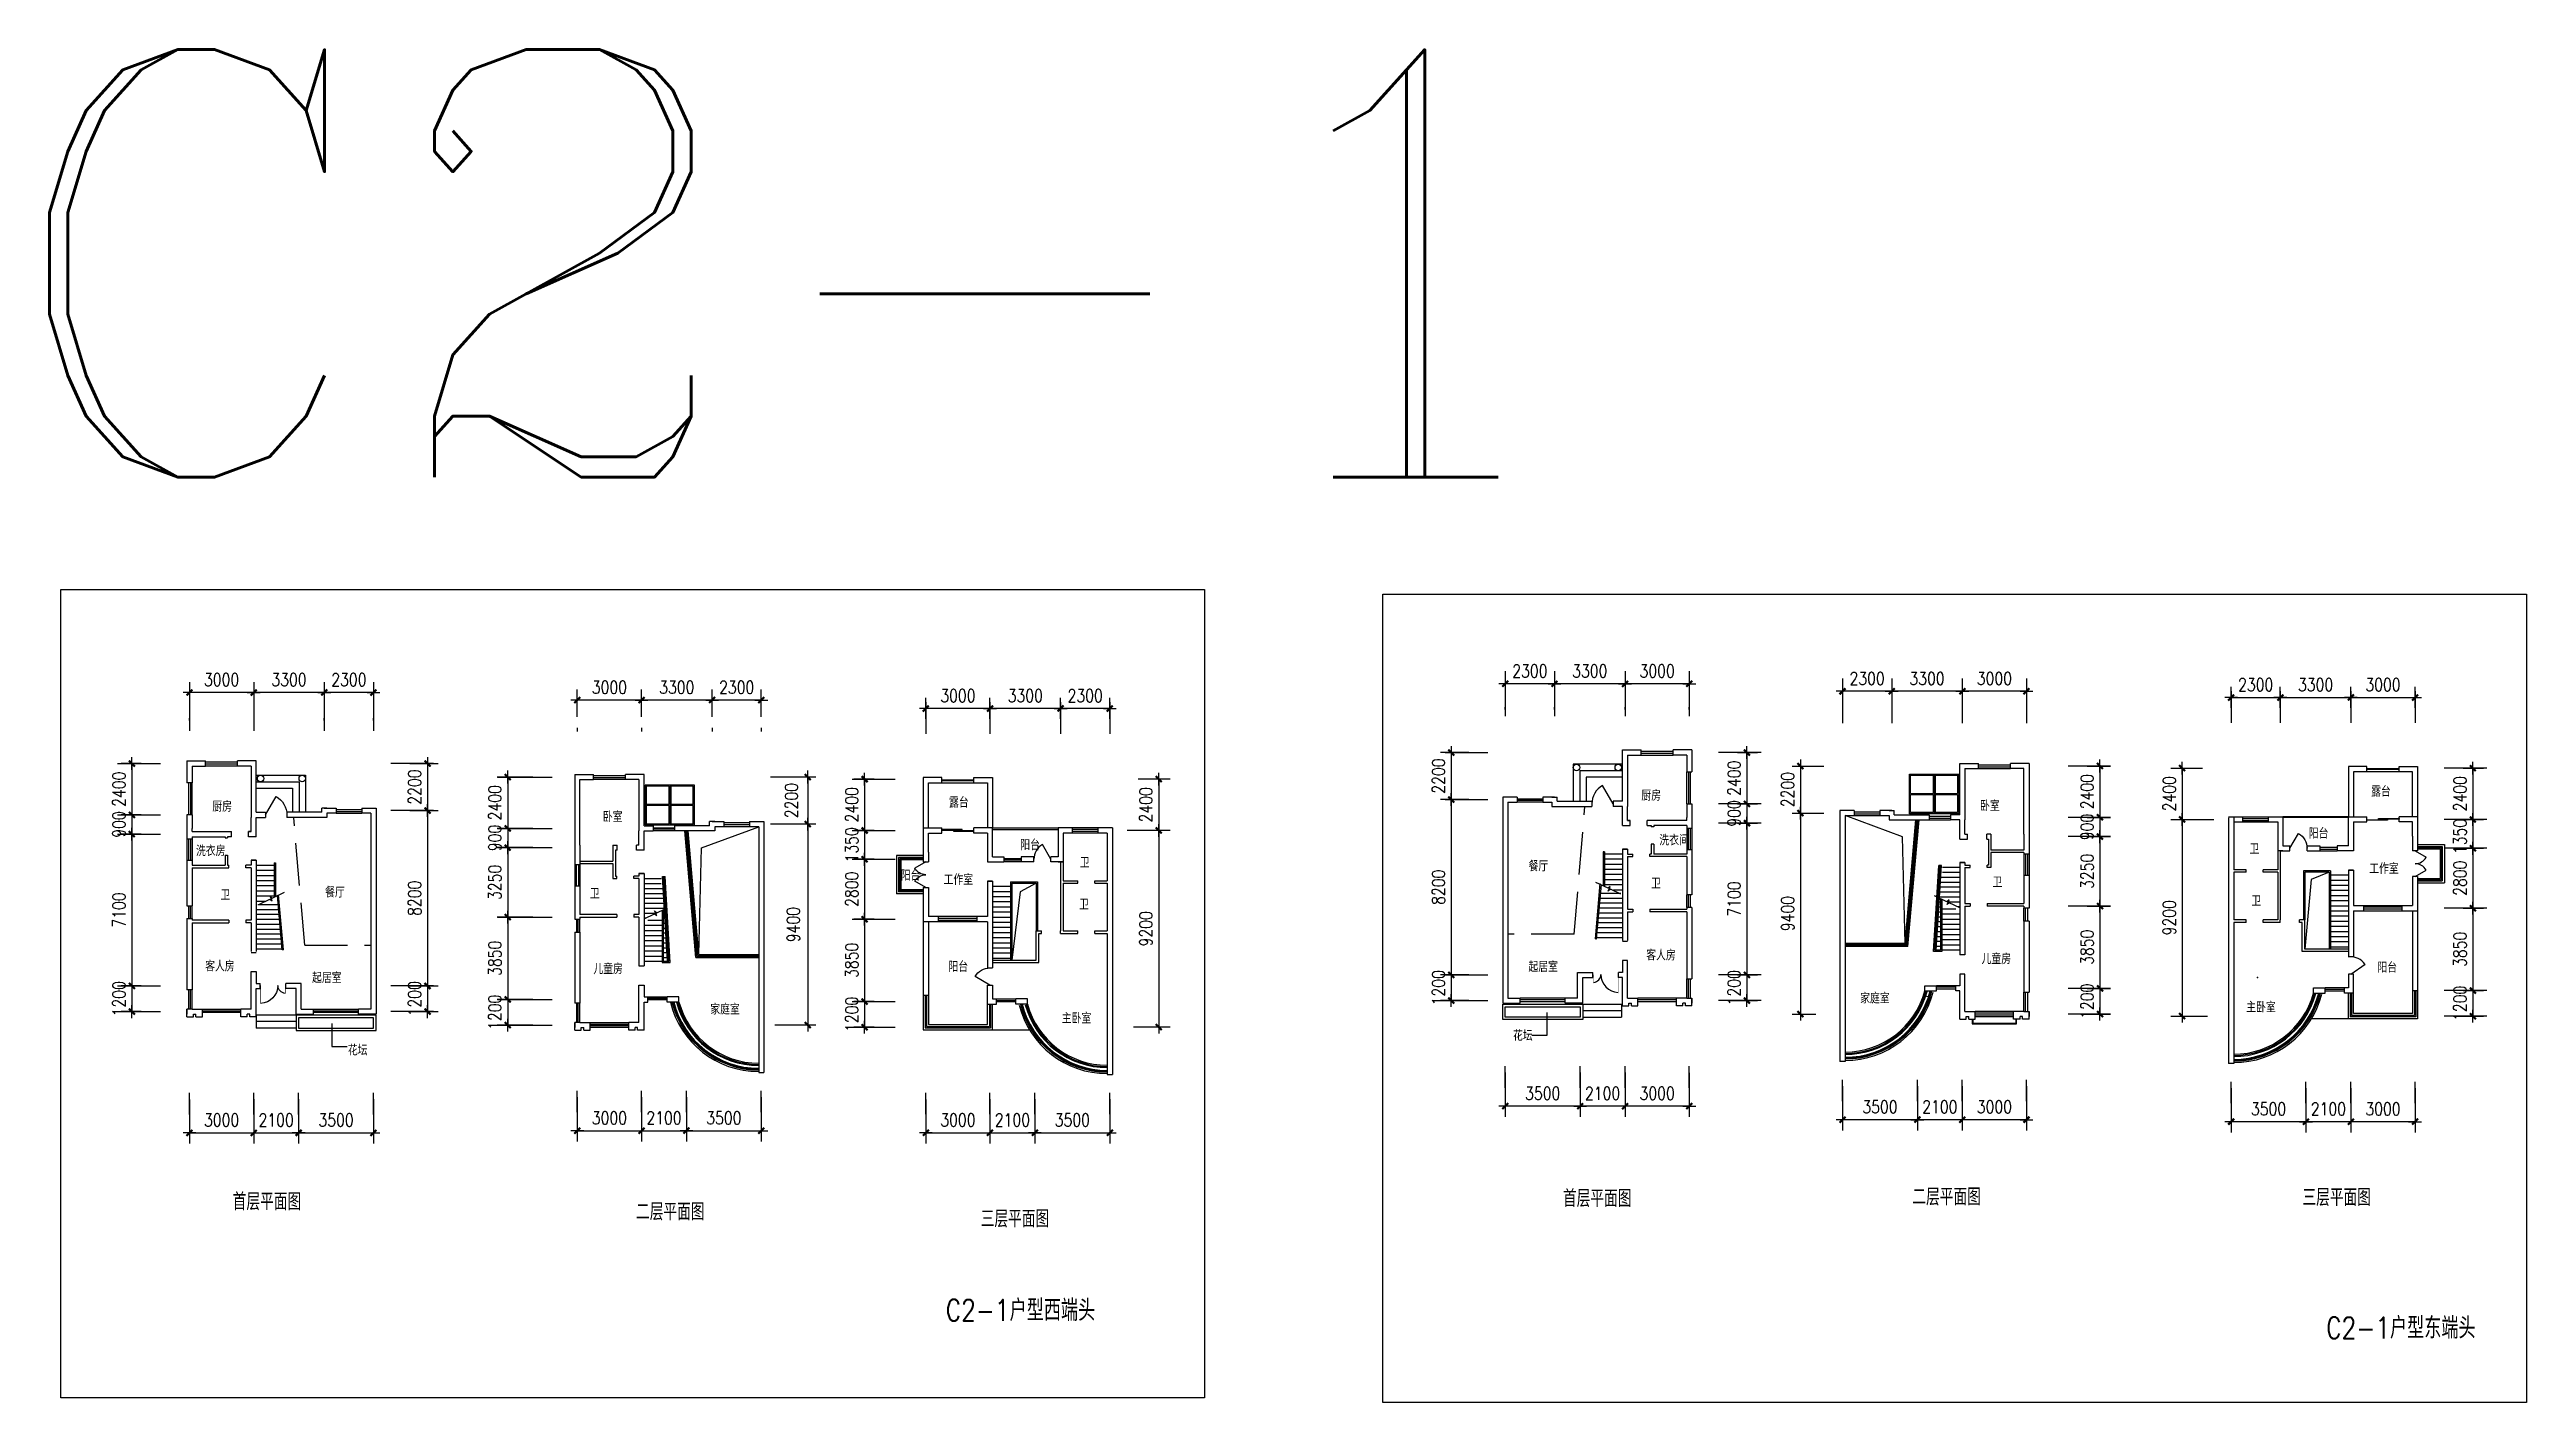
# Model space of a CAD drawing. Extents: x -144404 to 147451, y -180554 to 49126.
# Drawn here: x -13605 to 102179, y -136475 to -73200 of the extents above; entities that cross this region are included whole.
import ezdxf

# ---------------------------------------------------------------- set-up
doc = ezdxf.new("R2010")
doc.units = 0
doc.header["$LTSCALE"] = 2000
doc.header["$MEASUREMENT"] = 0
doc.linetypes.add('DASH', pattern=[0.35, 0.25, -0.1])
doc.layers.get('0').update_dxf_attribs({"color": 3, "linetype": 'CONTINUOUS'})
doc.layers.get('DEFPOINTS').update_dxf_attribs({"linetype": 'CONTINUOUS'})
for name, color, linetype in [('01_FUR', 9, 'CONTINUOUS'), ('AXIS', 3, 'CONTINUOUS'), ('JIAJU', 6, 'CONTINUOUS'), ('PUB_DIM', 3, 'CONTINUOUS'), ('PUB_TEXT', 7, 'CONTINUOUS'), ('PUB_TITLE', 4, 'CONTINUOUS'), ('S_SURFACE', 6, 'CONTINUOUS'), ('STAIR', 6, 'CONTINUOUS'), ('WALL', 255, 'CONTINUOUS'), ('WINDOW', 4, 'CONTINUOUS')]:
    doc.layers.add(name, color=color, linetype=linetype)
doc.styles.add('-宋体', font='simplex.shx', dxfattribs={"width": 0.8, "bigfont": 'hztxt.shx'})
doc.styles.add('DIM_FONT', font='SIMPLEX.shx', dxfattribs={"width": 0.8})
doc.styles.add('ROMANC', font='romanc', dxfattribs={"width": 0.8})
doc.dimstyles.new('AXIS200', dxfattribs={"dimscale": 2, "dimtxt": 300, "dimasz": 1, "dimexe": 250, "dimexo": 300, "dimgap": 150, "dimtad": 1, "dimdec": 0, "dimzin": 0, "dimtxsty": 'DIM_FONT', "dimblk": '_DIMX', "dimcen": 0.09, "dimse1": 1, "dimse2": 1, "dimclrt": 7, "dimazin": 3, "dimtfac": 1, "dimtdec": 0, "dimtix": 1, "dimtmove": 0, "dimatfit": 3, "dimtolj": 1, "dimtzin": 0})
doc.dimstyles.new('DIMA200', dxfattribs={"dimscale": 2, "dimtxt": 300, "dimasz": 1, "dimexe": 250, "dimexo": 300, "dimgap": 150, "dimtad": 1, "dimdec": 0, "dimzin": 0, "dimtxsty": 'DIM_FONT', "dimblk": '_DIMX', "dimcen": 0.09, "dimse1": 1, "dimclrt": 7, "dimazin": 3, "dimtfac": 1, "dimtdec": 0, "dimtix": 1, "dimtmove": 0, "dimatfit": 3, "dimtolj": 1, "dimtzin": 0})
doc.dimstyles.new('DIMB200', dxfattribs={"dimscale": 2, "dimtxt": 300, "dimasz": 1, "dimexe": 250, "dimexo": 300, "dimgap": 150, "dimtad": 1, "dimdec": 0, "dimzin": 0, "dimtxsty": 'DIM_FONT', "dimblk": '_DIMX', "dimcen": 0.09, "dimse2": 1, "dimclrt": 7, "dimazin": 3, "dimtfac": 1, "dimtdec": 0, "dimtix": 1, "dimtmove": 0, "dimatfit": 3, "dimtolj": 1, "dimtzin": 0})
doc.dimstyles.new('DIMN200', dxfattribs={"dimscale": 2, "dimtxt": 300, "dimasz": 1, "dimexe": 250, "dimexo": 300, "dimgap": 150, "dimtad": 1, "dimdec": 0, "dimzin": 0, "dimtxsty": 'DIM_FONT', "dimblk": '_DIMX', "dimcen": 0.09, "dimclrt": 7, "dimazin": 3, "dimtfac": 1, "dimtdec": 0, "dimtix": 1, "dimtmove": 0, "dimatfit": 3, "dimtolj": 1, "dimtzin": 0})

msp = doc.modelspace()

# ---------------------------------------------------------------- texts
at = {"layer": 'JIAJU', "style": '-宋体', "width": 0.8}
for s, height, p in [('露台', 500, (94918.4, -108143.3)), ('厨房', 500, (-5996.3, -108850)), ('卧室', 500, (12259.5, -109332.4)), ('露台', 500, (28441.7, -108658.6)), ('厨房', 500, (60804.5, -108334.7)), ('卧室', 500, (76636.7, -108817.1)), ('洗衣间', 500, (61644.9, -110423.6)), ('阳台', 500, (92002.2, -110104.2)), ('洗衣房', 500, (-6759.2, -110922.6)), ('阳台', 500, (31771.4, -110647)), ('卫', 500, (34554.9, -111467.2)), ('餐厅', 500, (55532.4, -111637)), ('卫', 500, (89232.4, -110833.9)), ('餐厅', 500, (-724.2, -112862.8)), ('阳台', 500, (26180.6, -112075.3)), ('工作室', 500, (28186, -112269.6)), ('卫', 500, (61257.1, -112446.5)), ('卫', 500, (77218.3, -112384.7)), ('工作室', 500, (94829, -111754.3)), ('卫', 500, (-5615.5, -112979.9)), ('卫', 500, (11651.2, -112919.9)), ('卫', 500, (34519.2, -113428.6)), ('卫', 500, (89319.6, -113266.5)), ('客人房', 500, (-6333.3, -116317.8)), ('客人房', 500, (61032.1, -115802.5)), ('儿童房', 500, (76706.2, -115978)), ('起居室', 500, (-1331.9, -116859.7)), ('儿童房', 500, (11815, -116444.9)), ('阳台', 500, (28414, -116341.3)), ('起居室', 500, (55525.4, -116344.4)), ('阳台', 500, (95210.9, -116380)), ('家庭室', 500, (17282.1, -118331.5)), ('家庭室', 500, (71032.2, -117816.2)), ('主卧室', 500, (89080.7, -118236.8)), ('主卧室', 500, (33710.6, -118752.1)), ('花坛', 500, (54805.4, -119560.8)), ('花坛', 500, (341.8, -120243.9)), ('首层平面图  ', 800, (-5040.6, -127480.8)), ('二层平面图  ', 800, (13811.3, -127957)), ('首层平面图  ', 800, (57142.1, -127334.9)), ('二层平面图  ', 800, (73472.7, -127259.8)), ('三层平面图 ', 800, (91708.8, -127285.7)), ('三层平面图 ', 800, (29923.2, -128287.1)), ('C2-1户型西端头', 1000, (28290.5, -132660.7)), ('C2-1户型东端头', 1000, (92816.6, -133486))]:
    msp.add_text(s, height=height, dxfattribs=at).set_placement(p)
at = {"layer": 'PUB_TEXT', "linetype": 'CONTINUOUS', "style": 'ROMANC'}
msp.add_text('C2-1', height=20000, dxfattribs=at).set_placement((-16176.4, -93199.6))

# ---------------------------------------------------------------- blocks, each defined once
blk = doc.blocks.new('_DIMX')
blk.add_line((-150, 0), (150, 0))
at = {"const_width": 50}
blk.add_lwpolyline([(-70, -70), (70, 70)], dxfattribs=at)
blk = doc.blocks.new('*D40')
at = {"color": 0, "linetype": 'BYBLOCK'}
for p, q in [((-61925, -40316), (-62868, -40316)), ((-62368, -40318), (-62368, -47414)), ((-61925, -47416), (-62868, -47416))]:
    blk.add_line(p, q, dxfattribs=at)
at = {"layer": 'DEFPOINTS', "color": 0, "linetype": 'BYBLOCK'}
for p in [(-61325, -40316), (-62368, -47416), (-61325, -47416)]:
    blk.add_point(p, dxfattribs=at)
at = {"color": 0, "linetype": 'BYBLOCK', "xscale": 2, "yscale": 2, "zscale": 2}
for p, rotation in [((-62368, -40316), 90), ((-62368, -47416), 270)]:
    blk.add_blockref('_DIMX', p, dxfattribs=dict(at, rotation=rotation))
at = {"color": 7, "linetype": 'BYBLOCK', "insert": (-62968, -43866), "char_height": 600, "attachment_point": 5, "rotation": 90, "style": 'DIM_FONT'}
blk.add_mtext('\\A1;7100', dxfattribs=at)
blk = doc.blocks.new('*D26')
at = {"color": 0, "linetype": 'BYBLOCK'}
for p, q in [((-59672, -51991), (-59672, -54054)), ((-56672, -51984), (-56672, -54054)), ((-59670, -53554), (-56674, -53554))]:
    blk.add_line(p, q, dxfattribs=at)
at = {"layer": 'DEFPOINTS', "color": 0, "linetype": 'BYBLOCK'}
for p in [(-59672, -51391), (-56672, -51384), (-56672, -53554)]:
    blk.add_point(p, dxfattribs=at)
at = {"color": 0, "linetype": 'BYBLOCK', "xscale": 2, "yscale": 2, "zscale": 2, "rotation": 180}
blk.add_blockref('_DIMX', (-59672, -53554), dxfattribs=at)
at = {"color": 0, "linetype": 'BYBLOCK', "xscale": 2, "yscale": 2, "zscale": 2}
blk.add_blockref('_DIMX', (-56672, -53554), dxfattribs=at)
at = {"color": 7, "linetype": 'BYBLOCK', "insert": (-58172, -52954), "char_height": 600, "attachment_point": 5, "style": 'DIM_FONT'}
blk.add_mtext('\\A1;3000', dxfattribs=at)
blk = doc.blocks.new('*D25')
at = {"color": 0, "linetype": 'BYBLOCK'}
for p, q in [((-54572, -51984), (-54572, -54054)), ((-51072, -51984), (-51072, -54054)), ((-54570, -53554), (-51074, -53554))]:
    blk.add_line(p, q, dxfattribs=at)
at = {"layer": 'DEFPOINTS', "color": 0, "linetype": 'BYBLOCK'}
for p in [(-54572, -51384), (-51072, -51384), (-51072, -53554)]:
    blk.add_point(p, dxfattribs=at)
at = {"color": 0, "linetype": 'BYBLOCK', "xscale": 2, "yscale": 2, "zscale": 2, "rotation": 180}
blk.add_blockref('_DIMX', (-54572, -53554), dxfattribs=at)
at = {"color": 0, "linetype": 'BYBLOCK', "xscale": 2, "yscale": 2, "zscale": 2}
blk.add_blockref('_DIMX', (-51072, -53554), dxfattribs=at)
at = {"color": 7, "linetype": 'BYBLOCK', "insert": (-52822, -52954), "char_height": 600, "attachment_point": 5, "style": 'DIM_FONT'}
blk.add_mtext('\\A1;3500', dxfattribs=at)
blk = doc.blocks.new('*D24')
at = {"color": 0, "linetype": 'BYBLOCK'}
for p, q in [((-56672, -51984), (-56672, -54054)), ((-54572, -51984), (-54572, -54054)), ((-56674, -53554), (-56676, -53554)), ((-56672, -53554), (-54572, -53554)), ((-54570, -53554), (-54568, -53554))]:
    blk.add_line(p, q, dxfattribs=at)
at = {"layer": 'DEFPOINTS', "color": 0, "linetype": 'BYBLOCK'}
for p in [(-56672, -51384), (-54572, -51384), (-54572, -53554)]:
    blk.add_point(p, dxfattribs=at)
at = {"color": 0, "linetype": 'BYBLOCK', "xscale": 2, "yscale": 2, "zscale": 2}
blk.add_blockref('_DIMX', (-56672, -53554), dxfattribs=at)
at = {"color": 0, "linetype": 'BYBLOCK', "xscale": 2, "yscale": 2, "zscale": 2, "rotation": 180}
blk.add_blockref('_DIMX', (-54572, -53554), dxfattribs=at)
at = {"color": 7, "linetype": 'BYBLOCK', "insert": (-55622, -52954), "char_height": 600, "attachment_point": 5, "style": 'DIM_FONT'}
blk.add_mtext('\\A1;2100', dxfattribs=at)
blk = doc.blocks.new('M_B15SGY')
at = {"linetype": 'CONTINUOUS'}
for p, q in [((-0.5, 0.5), (0.5, 0.5)), ((0.5, 0.167), (-0.5, 0.167)), ((0.5, -0.167), (-0.5, -0.167))]:
    blk.add_line(p, q, dxfattribs=at)
blk = doc.blocks.new('*D28')
at = {"color": 0, "linetype": 'BYBLOCK'}
for p, q in [((-61925, -47416), (-62868, -47416)), ((-62368, -47414), (-62368, -47412)), ((-62368, -47416), (-62368, -48616)), ((-61925, -48616), (-62868, -48616)), ((-62368, -48618), (-62368, -48620))]:
    blk.add_line(p, q, dxfattribs=at)
at = {"layer": 'DEFPOINTS', "color": 0, "linetype": 'BYBLOCK'}
for p in [(-61325, -47416), (-62368, -48616), (-61325, -48616)]:
    blk.add_point(p, dxfattribs=at)
at = {"color": 0, "linetype": 'BYBLOCK', "xscale": 2, "yscale": 2, "zscale": 2}
for p, rotation in [((-62368, -47416), 270), ((-62368, -48616), 90)]:
    blk.add_blockref('_DIMX', p, dxfattribs=dict(at, rotation=rotation))
at = {"color": 7, "linetype": 'BYBLOCK', "insert": (-62968, -48016), "char_height": 600, "attachment_point": 5, "rotation": 90, "style": 'DIM_FONT'}
blk.add_mtext('\\A1;1200', dxfattribs=at)
blk = doc.blocks.new('M_A17ORW')
at = {"const_width": 0.02}
for points in [[(-0.481, -0.001), (-0.481, -0.308)], [(0.481, 0.001), (0.481, -0.691)]]:
    blk.add_lwpolyline(points, dxfattribs=at)
for centre, radius, start, end in [((-0.501, -0.003), 0.307, 274.24917, 0.21013), ((0.505, 0.002), 0.699, 180.27623, 268.06031)]:
    blk.add_arc(centre, radius, start, end)
blk = doc.blocks.new('M_A1SFU')
blk.add_line((-0.5, 0), (0, -0.87))
blk.add_arc((-0.5, 0), 1, 300, 0)
blk = doc.blocks.new('*D27')
at = {"color": 0, "linetype": 'BYBLOCK'}
for p, q in [((-61925, -37016), (-62868, -37016)), ((-62368, -37018), (-62368, -39413)), ((-61925, -39415), (-62868, -39415))]:
    blk.add_line(p, q, dxfattribs=at)
at = {"layer": 'DEFPOINTS', "color": 0, "linetype": 'BYBLOCK'}
for p in [(-61325, -37016), (-62368, -39415), (-61325, -39415)]:
    blk.add_point(p, dxfattribs=at)
at = {"color": 0, "linetype": 'BYBLOCK', "xscale": 2, "yscale": 2, "zscale": 2}
for p, rotation in [((-62368, -37016), 90), ((-62368, -39415), 270)]:
    blk.add_blockref('_DIMX', p, dxfattribs=dict(at, rotation=rotation))
at = {"color": 7, "linetype": 'BYBLOCK', "insert": (-62968, -38216), "char_height": 600, "attachment_point": 5, "rotation": 90, "style": 'DIM_FONT'}
blk.add_mtext('\\A1;2400', dxfattribs=at)
blk = doc.blocks.new('*D29')
at = {"color": 0, "linetype": 'BYBLOCK'}
for p, q in [((-61925, -39416), (-62868, -39416)), ((-61925, -40316), (-62868, -40316)), ((-62368, -39414), (-62368, -39412)), ((-62368, -39416), (-62368, -40316)), ((-62368, -40318), (-62368, -40320))]:
    blk.add_line(p, q, dxfattribs=at)
at = {"layer": 'DEFPOINTS', "color": 0, "linetype": 'BYBLOCK'}
for p in [(-62368, -40316), (-61325, -39416), (-61325, -40316)]:
    blk.add_point(p, dxfattribs=at)
at = {"color": 0, "linetype": 'BYBLOCK', "xscale": 2, "yscale": 2, "zscale": 2}
for p, rotation in [((-62368, -39416), 270), ((-62368, -40316), 90)]:
    blk.add_blockref('_DIMX', p, dxfattribs=dict(at, rotation=rotation))
at = {"color": 7, "linetype": 'BYBLOCK', "insert": (-62968, -39866), "char_height": 600, "attachment_point": 5, "rotation": 90, "style": 'DIM_FONT'}
blk.add_mtext('\\A1;900', dxfattribs=at)
blk = doc.blocks.new('_GCBLK')
at = {"linetype": 'DASH'}
for p, q in [((-0.5, -0.5), (-0.5, 0.5)), ((-0.5, 0.2), (0.5, 0.2)), ((0.5, -0.5), (0.5, 0.5)), ((-0.5, -0.2), (0.5, -0.2))]:
    blk.add_line(p, q, dxfattribs=at)
blk = doc.blocks.new('*D51')
at = {"color": 0, "linetype": 'BYBLOCK'}
for p, q in [((-49370, -39215), (-48050, -39215)), ((-48550, -39217), (-48550, -47414)), ((-49370, -47416), (-48050, -47416))]:
    blk.add_line(p, q, dxfattribs=at)
at = {"layer": 'DEFPOINTS', "color": 0, "linetype": 'BYBLOCK'}
for p in [(-49970, -39215), (-49970, -47416), (-48550, -47416)]:
    blk.add_point(p, dxfattribs=at)
at = {"color": 0, "linetype": 'BYBLOCK', "xscale": 2, "yscale": 2, "zscale": 2}
for p, rotation in [((-48550, -39215), 90), ((-48550, -47416), 270)]:
    blk.add_blockref('_DIMX', p, dxfattribs=dict(at, rotation=rotation))
at = {"color": 7, "linetype": 'BYBLOCK', "insert": (-49150, -43316), "char_height": 600, "attachment_point": 5, "rotation": 90, "style": 'DIM_FONT'}
blk.add_mtext('\\A1;8200', dxfattribs=at)
blk = doc.blocks.new('*D53')
at = {"color": 0, "linetype": 'BYBLOCK'}
for p, q in [((366580, -31679), (366122, -31679)), ((366622, -31681), (366622, -41077)), ((366580, -41079), (366122, -41079))]:
    blk.add_line(p, q, dxfattribs=at)
at = {"layer": 'DEFPOINTS', "color": 0, "linetype": 'BYBLOCK'}
for p in [(367180, -31679), (366622, -41079), (367180, -41079)]:
    blk.add_point(p, dxfattribs=at)
at = {"color": 0, "linetype": 'BYBLOCK', "xscale": 2, "yscale": 2, "zscale": 2}
for p, rotation in [((366622, -31679), 90), ((366622, -41079), 270)]:
    blk.add_blockref('_DIMX', p, dxfattribs=dict(at, rotation=rotation))
at = {"color": 7, "linetype": 'BYBLOCK', "insert": (365948, -36379), "char_height": 600, "attachment_point": 5, "rotation": 90, "style": 'DIM_FONT'}
blk.add_mtext('\\A1;9400', dxfattribs=at)
blk = doc.blocks.new('*D55')
at = {"color": 0, "linetype": 'BYBLOCK'}
for p, q in [((951, -39415), (493, -39415)), ((993, -39417), (993, -48614)), ((951, -48616), (493, -48616))]:
    blk.add_line(p, q, dxfattribs=at)
at = {"layer": 'DEFPOINTS', "color": 0, "linetype": 'BYBLOCK'}
for p in [(1551, -39415), (993, -48616), (1551, -48616)]:
    blk.add_point(p, dxfattribs=at)
at = {"color": 0, "linetype": 'BYBLOCK', "xscale": 2, "yscale": 2, "zscale": 2}
for p, rotation in [((993, -39415), 90), ((993, -48616), 270)]:
    blk.add_blockref('_DIMX', p, dxfattribs=dict(at, rotation=rotation))
at = {"color": 7, "linetype": 'BYBLOCK', "insert": (393, -44015), "char_height": 600, "attachment_point": 5, "rotation": 90, "style": 'DIM_FONT'}
blk.add_mtext('\\A1;9200', dxfattribs=at)
blk = doc.blocks.new('*D57')
at = {"color": 0, "linetype": 'BYBLOCK'}
for p, q in [((-23473, -44575), (-24423, -44575)), ((-23923, -44577), (-23923, -48423)), ((-23473, -48425), (-24423, -48425))]:
    blk.add_line(p, q, dxfattribs=at)
at = {"layer": 'DEFPOINTS', "color": 0, "linetype": 'BYBLOCK'}
for p in [(-22873, -44575), (-23923, -48425), (-22873, -48425)]:
    blk.add_point(p, dxfattribs=at)
at = {"color": 0, "linetype": 'BYBLOCK', "xscale": 2, "yscale": 2, "zscale": 2}
for p, rotation in [((-23923, -44575), 90), ((-23923, -48425), 270)]:
    blk.add_blockref('_DIMX', p, dxfattribs=dict(at, rotation=rotation))
at = {"color": 7, "linetype": 'BYBLOCK', "insert": (-24523, -46500), "char_height": 600, "attachment_point": 5, "rotation": 90, "style": 'DIM_FONT'}
blk.add_mtext('\\A1;3850', dxfattribs=at)
blk = doc.blocks.new('*D59')
at = {"color": 0, "linetype": 'BYBLOCK'}
for p, q in [((-36613, -43566), (-38293, -43566)), ((-37793, -43568), (-37793, -47414)), ((-36613, -47416), (-38293, -47416))]:
    blk.add_line(p, q, dxfattribs=at)
at = {"layer": 'DEFPOINTS', "color": 0, "linetype": 'BYBLOCK'}
for p in [(-36013, -43566), (-37793, -47416), (-36013, -47416)]:
    blk.add_point(p, dxfattribs=at)
at = {"color": 0, "linetype": 'BYBLOCK', "xscale": 2, "yscale": 2, "zscale": 2}
for p, rotation in [((-37793, -43566), 90), ((-37793, -47416), 270)]:
    blk.add_blockref('_DIMX', p, dxfattribs=dict(at, rotation=rotation))
at = {"color": 7, "linetype": 'BYBLOCK', "insert": (-38393, -45491), "char_height": 600, "attachment_point": 5, "rotation": 90, "style": 'DIM_FONT'}
blk.add_mtext('\\A1;3850', dxfattribs=at)
blk = doc.blocks.new('*D52')
at = {"color": 0, "linetype": 'BYBLOCK'}
for p, q in [((-49370, -47416), (-48050, -47416)), ((-48550, -47414), (-48550, -47412)), ((-48550, -47416), (-48550, -48616)), ((-49370, -48616), (-48050, -48616)), ((-48550, -48618), (-48550, -48620))]:
    blk.add_line(p, q, dxfattribs=at)
at = {"layer": 'DEFPOINTS', "color": 0, "linetype": 'BYBLOCK'}
for p in [(-49970, -47416), (-49970, -48616), (-48550, -48616)]:
    blk.add_point(p, dxfattribs=at)
at = {"color": 0, "linetype": 'BYBLOCK', "xscale": 2, "yscale": 2, "zscale": 2}
for p, rotation in [((-48550, -47416), 270), ((-48550, -48616), 90)]:
    blk.add_blockref('_DIMX', p, dxfattribs=dict(at, rotation=rotation))
at = {"color": 7, "linetype": 'BYBLOCK', "insert": (-49150, -48016), "char_height": 600, "attachment_point": 5, "rotation": 90, "style": 'DIM_FONT'}
blk.add_mtext('\\A1;1200', dxfattribs=at)
blk = doc.blocks.new('*D34')
at = {"color": 0, "linetype": 'BYBLOCK'}
for p, q in [((-36613, -47416), (-38293, -47416)), ((-37793, -47414), (-37793, -47412)), ((-37793, -47416), (-37793, -48616)), ((-36613, -48616), (-38293, -48616)), ((-37793, -48618), (-37793, -48620))]:
    blk.add_line(p, q, dxfattribs=at)
at = {"layer": 'DEFPOINTS', "color": 0, "linetype": 'BYBLOCK'}
for p in [(-36013, -47416), (-37793, -48616), (-36013, -48616)]:
    blk.add_point(p, dxfattribs=at)
at = {"color": 0, "linetype": 'BYBLOCK', "xscale": 2, "yscale": 2, "zscale": 2}
for p, rotation in [((-37793, -47416), 270), ((-37793, -48616), 90)]:
    blk.add_blockref('_DIMX', p, dxfattribs=dict(at, rotation=rotation))
at = {"color": 7, "linetype": 'BYBLOCK', "insert": (-38393, -48016), "char_height": 600, "attachment_point": 5, "rotation": 90, "style": 'DIM_FONT'}
blk.add_mtext('\\A1;1200', dxfattribs=at)
blk = doc.blocks.new('*D31')
at = {"color": 0, "linetype": 'BYBLOCK'}
for p, q in [((-29260, -51984), (-29260, -54054)), ((-25760, -51984), (-25760, -54054)), ((-29258, -53554), (-25762, -53554))]:
    blk.add_line(p, q, dxfattribs=at)
at = {"layer": 'DEFPOINTS', "color": 0, "linetype": 'BYBLOCK'}
for p in [(-29260, -51384), (-25760, -51384), (-25760, -53554)]:
    blk.add_point(p, dxfattribs=at)
at = {"color": 0, "linetype": 'BYBLOCK', "xscale": 2, "yscale": 2, "zscale": 2, "rotation": 180}
blk.add_blockref('_DIMX', (-29260, -53554), dxfattribs=at)
at = {"color": 0, "linetype": 'BYBLOCK', "xscale": 2, "yscale": 2, "zscale": 2}
blk.add_blockref('_DIMX', (-25760, -53554), dxfattribs=at)
at = {"color": 7, "linetype": 'BYBLOCK', "insert": (-27510, -52954), "char_height": 600, "attachment_point": 5, "style": 'DIM_FONT'}
blk.add_mtext('\\A1;3500', dxfattribs=at)
blk = doc.blocks.new('*D32')
at = {"color": 0, "linetype": 'BYBLOCK'}
for p, q in [((-34360, -51991), (-34360, -54054)), ((-31360, -51984), (-31360, -54054)), ((-34358, -53554), (-31362, -53554))]:
    blk.add_line(p, q, dxfattribs=at)
at = {"layer": 'DEFPOINTS', "color": 0, "linetype": 'BYBLOCK'}
for p in [(-34360, -51391), (-31360, -51384), (-31360, -53554)]:
    blk.add_point(p, dxfattribs=at)
at = {"color": 0, "linetype": 'BYBLOCK', "xscale": 2, "yscale": 2, "zscale": 2, "rotation": 180}
blk.add_blockref('_DIMX', (-34360, -53554), dxfattribs=at)
at = {"color": 0, "linetype": 'BYBLOCK', "xscale": 2, "yscale": 2, "zscale": 2}
blk.add_blockref('_DIMX', (-31360, -53554), dxfattribs=at)
at = {"color": 7, "linetype": 'BYBLOCK', "insert": (-32860, -52954), "char_height": 600, "attachment_point": 5, "style": 'DIM_FONT'}
blk.add_mtext('\\A1;3000', dxfattribs=at)
blk = doc.blocks.new('*D30')
at = {"color": 0, "linetype": 'BYBLOCK'}
for p, q in [((-31360, -51984), (-31360, -54054)), ((-29260, -51984), (-29260, -54054)), ((-31362, -53554), (-31364, -53554)), ((-31360, -53554), (-29260, -53554)), ((-29258, -53554), (-29256, -53554))]:
    blk.add_line(p, q, dxfattribs=at)
at = {"layer": 'DEFPOINTS', "color": 0, "linetype": 'BYBLOCK'}
for p in [(-31360, -51384), (-29260, -51384), (-29260, -53554)]:
    blk.add_point(p, dxfattribs=at)
at = {"color": 0, "linetype": 'BYBLOCK', "xscale": 2, "yscale": 2, "zscale": 2}
blk.add_blockref('_DIMX', (-31360, -53554), dxfattribs=at)
at = {"color": 0, "linetype": 'BYBLOCK', "xscale": 2, "yscale": 2, "zscale": 2, "rotation": 180}
blk.add_blockref('_DIMX', (-29260, -53554), dxfattribs=at)
at = {"color": 7, "linetype": 'BYBLOCK', "insert": (-30310, -52954), "char_height": 600, "attachment_point": 5, "style": 'DIM_FONT'}
blk.add_mtext('\\A1;2100', dxfattribs=at)
blk = doc.blocks.new('*D44')
at = {"color": 0, "linetype": 'BYBLOCK'}
for p, q in [((-9048, -51991), (-9048, -54054)), ((-6048, -51984), (-6048, -54054)), ((-9046, -53554), (-6050, -53554))]:
    blk.add_line(p, q, dxfattribs=at)
at = {"layer": 'DEFPOINTS', "color": 0, "linetype": 'BYBLOCK'}
for p in [(-9048, -51391), (-6048, -51384), (-6048, -53554)]:
    blk.add_point(p, dxfattribs=at)
at = {"color": 0, "linetype": 'BYBLOCK', "xscale": 2, "yscale": 2, "zscale": 2, "rotation": 180}
blk.add_blockref('_DIMX', (-9048, -53554), dxfattribs=at)
at = {"color": 0, "linetype": 'BYBLOCK', "xscale": 2, "yscale": 2, "zscale": 2}
blk.add_blockref('_DIMX', (-6048, -53554), dxfattribs=at)
at = {"color": 7, "linetype": 'BYBLOCK', "insert": (-7548, -52954), "char_height": 600, "attachment_point": 5, "style": 'DIM_FONT'}
blk.add_mtext('\\A1;3000', dxfattribs=at)
blk = doc.blocks.new('*D45')
at = {"color": 0, "linetype": 'BYBLOCK'}
for p, q in [((-23473, -48425), (-24423, -48425)), ((-23923, -48423), (-23923, -48421)), ((-23923, -48425), (-23923, -49625)), ((-23473, -49625), (-24423, -49625)), ((-23923, -49627), (-23923, -49629))]:
    blk.add_line(p, q, dxfattribs=at)
at = {"layer": 'DEFPOINTS', "color": 0, "linetype": 'BYBLOCK'}
for p in [(-22873, -48425), (-23923, -49625), (-22873, -49625)]:
    blk.add_point(p, dxfattribs=at)
at = {"color": 0, "linetype": 'BYBLOCK', "xscale": 2, "yscale": 2, "zscale": 2}
for p, rotation in [((-23923, -48425), 270), ((-23923, -49625), 90)]:
    blk.add_blockref('_DIMX', p, dxfattribs=dict(at, rotation=rotation))
at = {"color": 7, "linetype": 'BYBLOCK', "insert": (-24523, -49025), "char_height": 600, "attachment_point": 5, "rotation": 90, "style": 'DIM_FONT'}
blk.add_mtext('\\A1;1200', dxfattribs=at)
blk = doc.blocks.new('*D43')
at = {"color": 0, "linetype": 'BYBLOCK'}
for p, q in [((-3948, -51984), (-3948, -54054)), ((-448, -51984), (-448, -54054)), ((-3946, -53554), (-450, -53554))]:
    blk.add_line(p, q, dxfattribs=at)
at = {"layer": 'DEFPOINTS', "color": 0, "linetype": 'BYBLOCK'}
for p in [(-3948, -51384), (-448, -51384), (-448, -53554)]:
    blk.add_point(p, dxfattribs=at)
at = {"color": 0, "linetype": 'BYBLOCK', "xscale": 2, "yscale": 2, "zscale": 2, "rotation": 180}
blk.add_blockref('_DIMX', (-3948, -53554), dxfattribs=at)
at = {"color": 0, "linetype": 'BYBLOCK', "xscale": 2, "yscale": 2, "zscale": 2}
blk.add_blockref('_DIMX', (-448, -53554), dxfattribs=at)
at = {"color": 7, "linetype": 'BYBLOCK', "insert": (-2198, -52954), "char_height": 600, "attachment_point": 5, "style": 'DIM_FONT'}
blk.add_mtext('\\A1;3500', dxfattribs=at)
blk = doc.blocks.new('*D42')
at = {"color": 0, "linetype": 'BYBLOCK'}
for p, q in [((-6048, -51984), (-6048, -54054)), ((-3948, -51984), (-3948, -54054)), ((-6050, -53554), (-6052, -53554)), ((-6048, -53554), (-3948, -53554)), ((-3946, -53554), (-3944, -53554))]:
    blk.add_line(p, q, dxfattribs=at)
at = {"layer": 'DEFPOINTS', "color": 0, "linetype": 'BYBLOCK'}
for p in [(-6048, -51384), (-3948, -51384), (-3948, -53554)]:
    blk.add_point(p, dxfattribs=at)
at = {"color": 0, "linetype": 'BYBLOCK', "xscale": 2, "yscale": 2, "zscale": 2}
blk.add_blockref('_DIMX', (-6048, -53554), dxfattribs=at)
at = {"color": 0, "linetype": 'BYBLOCK', "xscale": 2, "yscale": 2, "zscale": 2, "rotation": 180}
blk.add_blockref('_DIMX', (-3948, -53554), dxfattribs=at)
at = {"color": 7, "linetype": 'BYBLOCK', "insert": (-4998, -52954), "char_height": 600, "attachment_point": 5, "style": 'DIM_FONT'}
blk.add_mtext('\\A1;2100', dxfattribs=at)
blk = doc.blocks.new('*D37')
at = {"color": 0, "linetype": 'BYBLOCK'}
for p, q in [((-36613, -37016), (-38293, -37016)), ((-37793, -37018), (-37793, -39413)), ((-36613, -39415), (-38293, -39415))]:
    blk.add_line(p, q, dxfattribs=at)
at = {"layer": 'DEFPOINTS', "color": 0, "linetype": 'BYBLOCK'}
for p in [(-36013, -37016), (-37793, -39415), (-36013, -39415)]:
    blk.add_point(p, dxfattribs=at)
at = {"color": 0, "linetype": 'BYBLOCK', "xscale": 2, "yscale": 2, "zscale": 2}
for p, rotation in [((-37793, -37016), 90), ((-37793, -39415), 270)]:
    blk.add_blockref('_DIMX', p, dxfattribs=dict(at, rotation=rotation))
at = {"color": 7, "linetype": 'BYBLOCK', "insert": (-38393, -38216), "char_height": 600, "attachment_point": 5, "rotation": 90, "style": 'DIM_FONT'}
blk.add_mtext('\\A1;2400', dxfattribs=at)
blk = doc.blocks.new('*D50')
at = {"color": 0, "linetype": 'BYBLOCK'}
for p, q in [((-49370, -37016), (-48050, -37016)), ((-48550, -37014), (-48550, -37012)), ((-48550, -37016), (-48550, -39215)), ((-49370, -39215), (-48050, -39215)), ((-48550, -39217), (-48550, -39219))]:
    blk.add_line(p, q, dxfattribs=at)
at = {"layer": 'DEFPOINTS', "color": 0, "linetype": 'BYBLOCK'}
for p in [(-49970, -37016), (-49970, -39215), (-48550, -39215)]:
    blk.add_point(p, dxfattribs=at)
at = {"color": 0, "linetype": 'BYBLOCK', "xscale": 2, "yscale": 2, "zscale": 2}
for p, rotation in [((-48550, -37016), 270), ((-48550, -39215), 90)]:
    blk.add_blockref('_DIMX', p, dxfattribs=dict(at, rotation=rotation))
at = {"color": 7, "linetype": 'BYBLOCK', "insert": (-49150, -38116), "char_height": 600, "attachment_point": 5, "rotation": 90, "style": 'DIM_FONT'}
blk.add_mtext('\\A1;2200', dxfattribs=at)
blk = doc.blocks.new('*D33')
at = {"color": 0, "linetype": 'BYBLOCK'}
for p, q in [((-36613, -40316), (-38293, -40316)), ((-37793, -40318), (-37793, -43564)), ((-36613, -43566), (-38293, -43566))]:
    blk.add_line(p, q, dxfattribs=at)
at = {"layer": 'DEFPOINTS', "color": 0, "linetype": 'BYBLOCK'}
for p in [(-36013, -40316), (-37793, -43566), (-36013, -43566)]:
    blk.add_point(p, dxfattribs=at)
at = {"color": 0, "linetype": 'BYBLOCK', "xscale": 2, "yscale": 2, "zscale": 2}
for p, rotation in [((-37793, -40316), 90), ((-37793, -43566), 270)]:
    blk.add_blockref('_DIMX', p, dxfattribs=dict(at, rotation=rotation))
at = {"color": 7, "linetype": 'BYBLOCK', "insert": (-38393, -41941), "char_height": 600, "attachment_point": 5, "rotation": 90, "style": 'DIM_FONT'}
blk.add_mtext('\\A1;3250', dxfattribs=at)
blk = doc.blocks.new('*D38')
at = {"color": 0, "linetype": 'BYBLOCK'}
for p, q in [((-36613, -39416), (-38293, -39416)), ((-36613, -40316), (-38293, -40316)), ((-37793, -39414), (-37793, -39412)), ((-37793, -39416), (-37793, -40316)), ((-37793, -40318), (-37793, -40320))]:
    blk.add_line(p, q, dxfattribs=at)
at = {"layer": 'DEFPOINTS', "color": 0, "linetype": 'BYBLOCK'}
for p in [(-37793, -40316), (-36013, -39416), (-36013, -40316)]:
    blk.add_point(p, dxfattribs=at)
at = {"color": 0, "linetype": 'BYBLOCK', "xscale": 2, "yscale": 2, "zscale": 2}
for p, rotation in [((-37793, -39416), 270), ((-37793, -40316), 90)]:
    blk.add_blockref('_DIMX', p, dxfattribs=dict(at, rotation=rotation))
at = {"color": 7, "linetype": 'BYBLOCK', "insert": (-38393, -39866), "char_height": 600, "attachment_point": 5, "rotation": 90, "style": 'DIM_FONT'}
blk.add_mtext('\\A1;900', dxfattribs=at)
blk = doc.blocks.new('*D54')
at = {"color": 0, "linetype": 'BYBLOCK'}
for p, q in [((366580, -29479), (366122, -29479)), ((366622, -29481), (366622, -31677)), ((366580, -31679), (366122, -31679))]:
    blk.add_line(p, q, dxfattribs=at)
at = {"layer": 'DEFPOINTS', "color": 0, "linetype": 'BYBLOCK'}
for p in [(367180, -29479), (366622, -31679), (367180, -31679)]:
    blk.add_point(p, dxfattribs=at)
at = {"color": 0, "linetype": 'BYBLOCK', "xscale": 2, "yscale": 2, "zscale": 2}
for p, rotation in [((366622, -29479), 90), ((366622, -31679), 270)]:
    blk.add_blockref('_DIMX', p, dxfattribs=dict(at, rotation=rotation))
at = {"color": 7, "linetype": 'BYBLOCK', "insert": (365861, -30579), "char_height": 600, "attachment_point": 5, "rotation": 90, "style": 'DIM_FONT'}
blk.add_mtext('\\A1;2200', dxfattribs=at)
blk = doc.blocks.new('*D35')
at = {"color": 0, "linetype": 'BYBLOCK'}
for p, q in [((-31360, -34201), (-31360, -32914)), ((-28062, -33414), (-31358, -33414)), ((-28060, -34201), (-28060, -32914))]:
    blk.add_line(p, q, dxfattribs=at)
at = {"layer": 'DEFPOINTS', "color": 0, "linetype": 'BYBLOCK'}
for p in [(-31360, -33414), (-31360, -34801), (-28060, -34801)]:
    blk.add_point(p, dxfattribs=at)
at = {"color": 0, "linetype": 'BYBLOCK', "xscale": 2, "yscale": 2, "zscale": 2, "rotation": 180}
blk.add_blockref('_DIMX', (-31360, -33414), dxfattribs=at)
at = {"color": 0, "linetype": 'BYBLOCK', "xscale": 2, "yscale": 2, "zscale": 2}
blk.add_blockref('_DIMX', (-28060, -33414), dxfattribs=at)
at = {"color": 7, "linetype": 'BYBLOCK', "insert": (-29710, -32814), "char_height": 600, "attachment_point": 5, "style": 'DIM_FONT'}
blk.add_mtext('\\A1;3300', dxfattribs=at)
blk = doc.blocks.new('*D39')
at = {"color": 0, "linetype": 'BYBLOCK'}
for p, q in [((-34360, -34201), (-34360, -32914)), ((-31362, -33414), (-34358, -33414)), ((-31360, -34201), (-31360, -32914))]:
    blk.add_line(p, q, dxfattribs=at)
at = {"layer": 'DEFPOINTS', "color": 0, "linetype": 'BYBLOCK'}
for p in [(-34360, -33414), (-34360, -34801), (-31360, -34801)]:
    blk.add_point(p, dxfattribs=at)
at = {"color": 0, "linetype": 'BYBLOCK', "xscale": 2, "yscale": 2, "zscale": 2, "rotation": 180}
blk.add_blockref('_DIMX', (-34360, -33414), dxfattribs=at)
at = {"color": 0, "linetype": 'BYBLOCK', "xscale": 2, "yscale": 2, "zscale": 2}
blk.add_blockref('_DIMX', (-31360, -33414), dxfattribs=at)
at = {"color": 7, "linetype": 'BYBLOCK', "insert": (-32860, -32814), "char_height": 600, "attachment_point": 5, "style": 'DIM_FONT'}
blk.add_mtext('\\A1;3000', dxfattribs=at)
blk = doc.blocks.new('*D36')
at = {"color": 0, "linetype": 'BYBLOCK'}
for p, q in [((-28060, -34201), (-28060, -32914)), ((-25762, -33414), (-28058, -33414)), ((-25760, -34201), (-25760, -32914))]:
    blk.add_line(p, q, dxfattribs=at)
at = {"layer": 'DEFPOINTS', "color": 0, "linetype": 'BYBLOCK'}
for p in [(-28060, -33414), (-28060, -34801), (-25760, -34801)]:
    blk.add_point(p, dxfattribs=at)
at = {"color": 0, "linetype": 'BYBLOCK', "xscale": 2, "yscale": 2, "zscale": 2, "rotation": 180}
blk.add_blockref('_DIMX', (-28060, -33414), dxfattribs=at)
at = {"color": 0, "linetype": 'BYBLOCK', "xscale": 2, "yscale": 2, "zscale": 2}
blk.add_blockref('_DIMX', (-25760, -33414), dxfattribs=at)
at = {"color": 7, "linetype": 'BYBLOCK', "insert": (-26910, -32814), "char_height": 600, "attachment_point": 5, "style": 'DIM_FONT'}
blk.add_mtext('\\A1;2300', dxfattribs=at)
blk = doc.blocks.new('*D49')
at = {"color": 0, "linetype": 'BYBLOCK'}
for p, q in [((-9048, -34201), (-9048, -33215)), ((-6048, -34201), (-6048, -33215)), ((-6050, -33715), (-9046, -33715))]:
    blk.add_line(p, q, dxfattribs=at)
at = {"layer": 'DEFPOINTS', "color": 0, "linetype": 'BYBLOCK'}
for p in [(-9048, -33715), (-9048, -34801), (-6048, -34801)]:
    blk.add_point(p, dxfattribs=at)
at = {"color": 0, "linetype": 'BYBLOCK', "xscale": 2, "yscale": 2, "zscale": 2, "rotation": 180}
blk.add_blockref('_DIMX', (-9048, -33715), dxfattribs=at)
at = {"color": 0, "linetype": 'BYBLOCK', "xscale": 2, "yscale": 2, "zscale": 2}
blk.add_blockref('_DIMX', (-6048, -33715), dxfattribs=at)
at = {"color": 7, "linetype": 'BYBLOCK', "insert": (-7548, -33115), "char_height": 600, "attachment_point": 5, "style": 'DIM_FONT'}
blk.add_mtext('\\A1;3000', dxfattribs=at)
blk = doc.blocks.new('*D46')
at = {"color": 0, "linetype": 'BYBLOCK'}
for p, q in [((-23473, -38025), (-24423, -38025)), ((-23923, -38027), (-23923, -40423)), ((-23473, -40425), (-24423, -40425))]:
    blk.add_line(p, q, dxfattribs=at)
at = {"layer": 'DEFPOINTS', "color": 0, "linetype": 'BYBLOCK'}
for p in [(-22873, -38025), (-23923, -40425), (-22873, -40425)]:
    blk.add_point(p, dxfattribs=at)
at = {"color": 0, "linetype": 'BYBLOCK', "xscale": 2, "yscale": 2, "zscale": 2}
for p, rotation in [((-23923, -38025), 90), ((-23923, -40425), 270)]:
    blk.add_blockref('_DIMX', p, dxfattribs=dict(at, rotation=rotation))
at = {"color": 7, "linetype": 'BYBLOCK', "insert": (-24523, -39225), "char_height": 600, "attachment_point": 5, "rotation": 90, "style": 'DIM_FONT'}
blk.add_mtext('\\A1;2400', dxfattribs=at)
blk = doc.blocks.new('_DBLK1')
for p, q in [((-0.5, 0), (-0.25, -0.433)), ((0.5, 0), (0.25, -0.433))]:
    blk.add_line(p, q)
for centre, start, end in [((-0.5, 0), 300, 0), ((0.5, 0), 180, 240)]:
    blk.add_arc(centre, 0.5, start, end)
blk = doc.blocks.new('*D58')
at = {"color": 0, "linetype": 'BYBLOCK'}
for p, q in [((-23473, -41775), (-24423, -41775)), ((-23923, -41777), (-23923, -44573)), ((-23473, -44575), (-24423, -44575))]:
    blk.add_line(p, q, dxfattribs=at)
at = {"layer": 'DEFPOINTS', "color": 0, "linetype": 'BYBLOCK'}
for p in [(-22873, -41775), (-23923, -44575), (-22873, -44575)]:
    blk.add_point(p, dxfattribs=at)
at = {"color": 0, "linetype": 'BYBLOCK', "xscale": 2, "yscale": 2, "zscale": 2}
for p, rotation in [((-23923, -41775), 90), ((-23923, -44575), 270)]:
    blk.add_blockref('_DIMX', p, dxfattribs=dict(at, rotation=rotation))
at = {"color": 7, "linetype": 'BYBLOCK', "insert": (-24523, -43175), "char_height": 600, "attachment_point": 5, "rotation": 90, "style": 'DIM_FONT'}
blk.add_mtext('\\A1;2800', dxfattribs=at)
blk = doc.blocks.new('_WBLK')
for p, q in [((-0.5, 0.5), (0.5, 0.5)), ((0.5, 0.167), (-0.5, 0.167)), ((0.5, -0.167), (-0.5, -0.167)), ((-0.5, -0.5), (0.5, -0.5))]:
    blk.add_line(p, q)
blk = doc.blocks.new('*D41')
at = {"color": 0, "linetype": 'BYBLOCK'}
for p, q in [((-23473, -40425), (-24423, -40425)), ((-23923, -40423), (-23923, -40421)), ((-23923, -40425), (-23923, -41775)), ((-23473, -41775), (-24423, -41775)), ((-23923, -41777), (-23923, -41779))]:
    blk.add_line(p, q, dxfattribs=at)
at = {"layer": 'DEFPOINTS', "color": 0, "linetype": 'BYBLOCK'}
for p in [(-22873, -40425), (-23923, -41775), (-22873, -41775)]:
    blk.add_point(p, dxfattribs=at)
at = {"color": 0, "linetype": 'BYBLOCK', "xscale": 2, "yscale": 2, "zscale": 2}
for p, rotation in [((-23923, -40425), 270), ((-23923, -41775), 90)]:
    blk.add_blockref('_DIMX', p, dxfattribs=dict(at, rotation=rotation))
at = {"color": 7, "linetype": 'BYBLOCK', "insert": (-24523, -41100), "char_height": 600, "attachment_point": 5, "rotation": 90, "style": 'DIM_FONT'}
blk.add_mtext('\\A1;1350', dxfattribs=at)
blk = doc.blocks.new('M_A14NPV')
for points in [[(0.18, 0.178), (0.177, 0.16), (-0.617, 0.16), (-0.617, 0.181)], [(0.632, 0.226), (0.629, 0.208), (-0.164, 0.208), (-0.164, 0.229)]]:
    blk.add_lwpolyline(points, close=True)
blk = doc.blocks.new('*D56')
at = {"color": 0, "linetype": 'BYBLOCK'}
for p, q in [((951, -37016), (493, -37016)), ((993, -37018), (993, -39413)), ((951, -39415), (493, -39415))]:
    blk.add_line(p, q, dxfattribs=at)
at = {"layer": 'DEFPOINTS', "color": 0, "linetype": 'BYBLOCK'}
for p in [(1551, -37016), (993, -39415), (1551, -39415)]:
    blk.add_point(p, dxfattribs=at)
at = {"color": 0, "linetype": 'BYBLOCK', "xscale": 2, "yscale": 2, "zscale": 2}
for p, rotation in [((993, -37016), 90), ((993, -39415), 270)]:
    blk.add_blockref('_DIMX', p, dxfattribs=dict(at, rotation=rotation))
at = {"color": 7, "linetype": 'BYBLOCK', "insert": (393, -38216), "char_height": 600, "attachment_point": 5, "rotation": 90, "style": 'DIM_FONT'}
blk.add_mtext('\\A1;2400', dxfattribs=at)
blk = doc.blocks.new('*D47')
at = {"color": 0, "linetype": 'BYBLOCK'}
for p, q in [((-6048, -34201), (-6048, -33215)), ((-2748, -34201), (-2748, -33215)), ((-2750, -33715), (-6046, -33715))]:
    blk.add_line(p, q, dxfattribs=at)
at = {"layer": 'DEFPOINTS', "color": 0, "linetype": 'BYBLOCK'}
for p in [(-6048, -33715), (-6048, -34801), (-2748, -34801)]:
    blk.add_point(p, dxfattribs=at)
at = {"color": 0, "linetype": 'BYBLOCK', "xscale": 2, "yscale": 2, "zscale": 2, "rotation": 180}
blk.add_blockref('_DIMX', (-6048, -33715), dxfattribs=at)
at = {"color": 0, "linetype": 'BYBLOCK', "xscale": 2, "yscale": 2, "zscale": 2}
blk.add_blockref('_DIMX', (-2748, -33715), dxfattribs=at)
at = {"color": 7, "linetype": 'BYBLOCK', "insert": (-4398, -33115), "char_height": 600, "attachment_point": 5, "style": 'DIM_FONT'}
blk.add_mtext('\\A1;3300', dxfattribs=at)
blk = doc.blocks.new('*D48')
at = {"color": 0, "linetype": 'BYBLOCK'}
for p, q in [((-2748, -34201), (-2748, -33215)), ((-448, -34201), (-448, -33215)), ((-450, -33715), (-2746, -33715))]:
    blk.add_line(p, q, dxfattribs=at)
at = {"layer": 'DEFPOINTS', "color": 0, "linetype": 'BYBLOCK'}
for p in [(-2748, -33715), (-2748, -34801), (-448, -34801)]:
    blk.add_point(p, dxfattribs=at)
at = {"color": 0, "linetype": 'BYBLOCK', "xscale": 2, "yscale": 2, "zscale": 2, "rotation": 180}
blk.add_blockref('_DIMX', (-2748, -33715), dxfattribs=at)
at = {"color": 0, "linetype": 'BYBLOCK', "xscale": 2, "yscale": 2, "zscale": 2}
blk.add_blockref('_DIMX', (-448, -33715), dxfattribs=at)
at = {"color": 7, "linetype": 'BYBLOCK', "insert": (-1598, -33115), "char_height": 600, "attachment_point": 5, "style": 'DIM_FONT'}
blk.add_mtext('\\A1;2300', dxfattribs=at)
blk = doc.blocks.new('*D160')
at = {"color": 0, "linetype": 'BYBLOCK'}
for p, q in [((-116123, 102636), (-115174, 102636)), ((-115674, 102634), (-115674, 99838)), ((-116123, 99836), (-115174, 99836))]:
    blk.add_line(p, q, dxfattribs=at)
at = {"layer": 'DEFPOINTS', "color": 0, "linetype": 'BYBLOCK'}
for p in [(-116723, 102636), (-116723, 99836), (-115674, 99836)]:
    blk.add_point(p, dxfattribs=at)
at = {"color": 0, "linetype": 'BYBLOCK', "xscale": 2, "yscale": 2, "zscale": 2}
for p, rotation in [((-115674, 102636), 90), ((-115674, 99836), 270)]:
    blk.add_blockref('_DIMX', p, dxfattribs=dict(at, rotation=rotation))
at = {"color": 7, "linetype": 'BYBLOCK', "insert": (-116274, 101236), "char_height": 600, "attachment_point": 5, "rotation": 90, "style": 'DIM_FONT'}
blk.add_mtext('\\A1;2800', dxfattribs=at)
blk = doc.blocks.new('*D142')
at = {"color": 0, "linetype": 'BYBLOCK'}
for p, q in [((-116123, 99836), (-115174, 99836)), ((-115674, 99834), (-115674, 95988)), ((-116123, 95986), (-115174, 95986))]:
    blk.add_line(p, q, dxfattribs=at)
at = {"layer": 'DEFPOINTS', "color": 0, "linetype": 'BYBLOCK'}
for p in [(-116723, 99836), (-116723, 95986), (-115674, 95986)]:
    blk.add_point(p, dxfattribs=at)
at = {"color": 0, "linetype": 'BYBLOCK', "xscale": 2, "yscale": 2, "zscale": 2}
for p, rotation in [((-115674, 99836), 90), ((-115674, 95986), 270)]:
    blk.add_blockref('_DIMX', p, dxfattribs=dict(at, rotation=rotation))
at = {"color": 7, "linetype": 'BYBLOCK', "insert": (-116274, 97911), "char_height": 600, "attachment_point": 5, "rotation": 90, "style": 'DIM_FONT'}
blk.add_mtext('\\A1;3850', dxfattribs=at)
blk = doc.blocks.new('*D141')
at = {"color": 0, "linetype": 'BYBLOCK'}
for p, q in [((-129264, 103984), (-129264, 94788)), ((-129222, 103986), (-128764, 103986)), ((-129222, 94786), (-128764, 94786))]:
    blk.add_line(p, q, dxfattribs=at)
at = {"layer": 'DEFPOINTS', "color": 0, "linetype": 'BYBLOCK'}
for p in [(-129822, 103986), (-129822, 94786), (-129264, 94786)]:
    blk.add_point(p, dxfattribs=at)
at = {"color": 0, "linetype": 'BYBLOCK', "xscale": 2, "yscale": 2, "zscale": 2}
for p, rotation in [((-129264, 103986), 90), ((-129264, 94786), 270)]:
    blk.add_blockref('_DIMX', p, dxfattribs=dict(at, rotation=rotation))
at = {"color": 7, "linetype": 'BYBLOCK', "insert": (-129864, 99386), "char_height": 600, "attachment_point": 5, "rotation": 90, "style": 'DIM_FONT'}
blk.add_mtext('\\A1;9200', dxfattribs=at)
blk = doc.blocks.new('*D139')
at = {"color": 0, "linetype": 'BYBLOCK'}
for p, q in [((-94260, 104914), (-95580, 104914)), ((-95080, 104912), (-95080, 96716)), ((-94260, 96714), (-95580, 96714))]:
    blk.add_line(p, q, dxfattribs=at)
at = {"layer": 'DEFPOINTS', "color": 0, "linetype": 'BYBLOCK'}
for p in [(-93660, 104914), (-95080, 96714), (-93660, 96714)]:
    blk.add_point(p, dxfattribs=at)
at = {"color": 0, "linetype": 'BYBLOCK', "xscale": 2, "yscale": 2, "zscale": 2}
for p, rotation in [((-95080, 104914), 90), ((-95080, 96714), 270)]:
    blk.add_blockref('_DIMX', p, dxfattribs=dict(at, rotation=rotation))
at = {"color": 7, "linetype": 'BYBLOCK', "insert": (-95680, 100814), "char_height": 600, "attachment_point": 5, "rotation": 90, "style": 'DIM_FONT'}
blk.add_mtext('\\A1;8200', dxfattribs=at)
blk = doc.blocks.new('*D143')
at = {"color": 0, "linetype": 'BYBLOCK'}
for p, q in [((435897, -36268), (436991, -36268)), ((436491, -36270), (436491, -40116)), ((435897, -40118), (436991, -40118))]:
    blk.add_line(p, q, dxfattribs=at)
at = {"layer": 'DEFPOINTS', "color": 0, "linetype": 'BYBLOCK'}
for p in [(435297, -36268), (435297, -40118), (436491, -40118)]:
    blk.add_point(p, dxfattribs=at)
at = {"color": 0, "linetype": 'BYBLOCK', "xscale": 2, "yscale": 2, "zscale": 2}
for p, rotation in [((436491, -36268), 90), ((436491, -40118), 270)]:
    blk.add_blockref('_DIMX', p, dxfattribs=dict(at, rotation=rotation))
at = {"color": 7, "linetype": 'BYBLOCK', "insert": (435891, -38193), "char_height": 600, "attachment_point": 5, "rotation": 90, "style": 'DIM_FONT'}
blk.add_mtext('\\A1;3850', dxfattribs=at)
blk = doc.blocks.new('*D140')
at = {"color": 0, "linetype": 'BYBLOCK'}
for p, q in [((-112830, 104280), (-112830, 94884)), ((-112788, 104282), (-112330, 104282)), ((-112788, 94882), (-112330, 94882))]:
    blk.add_line(p, q, dxfattribs=at)
at = {"layer": 'DEFPOINTS', "color": 0, "linetype": 'BYBLOCK'}
for p in [(-113388, 104282), (-113388, 94882), (-112830, 94882)]:
    blk.add_point(p, dxfattribs=at)
at = {"color": 0, "linetype": 'BYBLOCK', "xscale": 2, "yscale": 2, "zscale": 2}
for p, rotation in [((-112830, 104282), 90), ((-112830, 94882), 270)]:
    blk.add_blockref('_DIMX', p, dxfattribs=dict(at, rotation=rotation))
at = {"color": 7, "linetype": 'BYBLOCK', "insert": (-113430, 99582), "char_height": 600, "attachment_point": 5, "rotation": 90, "style": 'DIM_FONT'}
blk.add_mtext('\\A1;9400', dxfattribs=at)
blk = doc.blocks.new('*D132')
at = {"color": 0, "linetype": 'BYBLOCK'}
for p, q in [((-81705, 103814), (-80762, 103814)), ((-81262, 103812), (-81262, 96716)), ((-81705, 96714), (-80762, 96714))]:
    blk.add_line(p, q, dxfattribs=at)
at = {"layer": 'DEFPOINTS', "color": 0, "linetype": 'BYBLOCK'}
for p in [(-82305, 103814), (-82305, 96714), (-81262, 96714)]:
    blk.add_point(p, dxfattribs=at)
at = {"color": 0, "linetype": 'BYBLOCK', "xscale": 2, "yscale": 2, "zscale": 2}
for p, rotation in [((-81262, 103814), 90), ((-81262, 96714), 270)]:
    blk.add_blockref('_DIMX', p, dxfattribs=dict(at, rotation=rotation))
at = {"color": 7, "linetype": 'BYBLOCK', "insert": (-81862, 100264), "char_height": 600, "attachment_point": 5, "rotation": 90, "style": 'DIM_FONT'}
blk.add_mtext('\\A1;7100', dxfattribs=at)
blk = doc.blocks.new('*D147')
at = {"color": 0, "linetype": 'BYBLOCK'}
for p, q in [((-105265, 91514), (-105265, 89444)), ((-102265, 91507), (-102265, 89444)), ((-102267, 89944), (-105263, 89944))]:
    blk.add_line(p, q, dxfattribs=at)
at = {"layer": 'DEFPOINTS', "color": 0, "linetype": 'BYBLOCK'}
for p in [(-105265, 92114), (-102265, 92107), (-105265, 89944)]:
    blk.add_point(p, dxfattribs=at)
at = {"color": 0, "linetype": 'BYBLOCK', "xscale": 2, "yscale": 2, "zscale": 2, "rotation": 180}
blk.add_blockref('_DIMX', (-105265, 89944), dxfattribs=at)
at = {"color": 0, "linetype": 'BYBLOCK', "xscale": 2, "yscale": 2, "zscale": 2}
blk.add_blockref('_DIMX', (-102265, 89944), dxfattribs=at)
at = {"color": 7, "linetype": 'BYBLOCK', "insert": (-103765, 90544), "char_height": 600, "attachment_point": 5, "style": 'DIM_FONT'}
blk.add_mtext('\\A1;3000', dxfattribs=at)
blk = doc.blocks.new('*D135')
at = {"color": 0, "linetype": 'BYBLOCK'}
for p, q in [((-89058, 92146), (-89058, 90076)), ((-86958, 92146), (-86958, 90076)), ((-89060, 90576), (-89062, 90576)), ((-86958, 90576), (-89058, 90576)), ((-86956, 90576), (-86954, 90576))]:
    blk.add_line(p, q, dxfattribs=at)
at = {"layer": 'DEFPOINTS', "color": 0, "linetype": 'BYBLOCK'}
for p in [(-89058, 92746), (-86958, 92746), (-89058, 90576)]:
    blk.add_point(p, dxfattribs=at)
at = {"color": 0, "linetype": 'BYBLOCK', "xscale": 2, "yscale": 2, "zscale": 2}
blk.add_blockref('_DIMX', (-89058, 90576), dxfattribs=at)
at = {"color": 0, "linetype": 'BYBLOCK', "xscale": 2, "yscale": 2, "zscale": 2, "rotation": 180}
blk.add_blockref('_DIMX', (-86958, 90576), dxfattribs=at)
at = {"color": 7, "linetype": 'BYBLOCK', "insert": (-88008, 91176), "char_height": 600, "attachment_point": 5, "style": 'DIM_FONT'}
blk.add_mtext('\\A1;2100', dxfattribs=at)
blk = doc.blocks.new('*D133')
at = {"color": 0, "linetype": 'BYBLOCK'}
for p, q in [((-86958, 92146), (-86958, 90076)), ((-83958, 92139), (-83958, 90076)), ((-83960, 90576), (-86956, 90576))]:
    blk.add_line(p, q, dxfattribs=at)
at = {"layer": 'DEFPOINTS', "color": 0, "linetype": 'BYBLOCK'}
for p in [(-86958, 92746), (-83958, 92739), (-86958, 90576)]:
    blk.add_point(p, dxfattribs=at)
at = {"color": 0, "linetype": 'BYBLOCK', "xscale": 2, "yscale": 2, "zscale": 2, "rotation": 180}
blk.add_blockref('_DIMX', (-86958, 90576), dxfattribs=at)
at = {"color": 0, "linetype": 'BYBLOCK', "xscale": 2, "yscale": 2, "zscale": 2}
blk.add_blockref('_DIMX', (-83958, 90576), dxfattribs=at)
at = {"color": 7, "linetype": 'BYBLOCK', "insert": (-85458, 91176), "char_height": 600, "attachment_point": 5, "style": 'DIM_FONT'}
blk.add_mtext('\\A1;3000', dxfattribs=at)
blk = doc.blocks.new('*D134')
at = {"color": 0, "linetype": 'BYBLOCK'}
for p, q in [((-92558, 92146), (-92558, 90076)), ((-89058, 92146), (-89058, 90076)), ((-89060, 90576), (-92556, 90576))]:
    blk.add_line(p, q, dxfattribs=at)
at = {"layer": 'DEFPOINTS', "color": 0, "linetype": 'BYBLOCK'}
for p in [(-92558, 92746), (-89058, 92746), (-92558, 90576)]:
    blk.add_point(p, dxfattribs=at)
at = {"color": 0, "linetype": 'BYBLOCK', "xscale": 2, "yscale": 2, "zscale": 2, "rotation": 180}
blk.add_blockref('_DIMX', (-92558, 90576), dxfattribs=at)
at = {"color": 0, "linetype": 'BYBLOCK', "xscale": 2, "yscale": 2, "zscale": 2}
blk.add_blockref('_DIMX', (-89058, 90576), dxfattribs=at)
at = {"color": 7, "linetype": 'BYBLOCK', "insert": (-90808, 91176), "char_height": 600, "attachment_point": 5, "style": 'DIM_FONT'}
blk.add_mtext('\\A1;3500', dxfattribs=at)
blk = doc.blocks.new('*D136')
at = {"color": 0, "linetype": 'BYBLOCK'}
for p, q in [((-81705, 96714), (-80762, 96714)), ((-81262, 96716), (-81262, 96718)), ((-81262, 96714), (-81262, 95514)), ((-81705, 95514), (-80762, 95514)), ((-81262, 95512), (-81262, 95510))]:
    blk.add_line(p, q, dxfattribs=at)
at = {"layer": 'DEFPOINTS', "color": 0, "linetype": 'BYBLOCK'}
for p in [(-82305, 96714), (-82305, 95514), (-81262, 95514)]:
    blk.add_point(p, dxfattribs=at)
at = {"color": 0, "linetype": 'BYBLOCK', "xscale": 2, "yscale": 2, "zscale": 2}
for p, rotation in [((-81262, 96714), 270), ((-81262, 95514), 90)]:
    blk.add_blockref('_DIMX', p, dxfattribs=dict(at, rotation=rotation))
at = {"color": 7, "linetype": 'BYBLOCK', "insert": (-81862, 96114), "char_height": 600, "attachment_point": 5, "rotation": 90, "style": 'DIM_FONT'}
blk.add_mtext('\\A1;1200', dxfattribs=at)
blk = doc.blocks.new('*D145')
at = {"color": 0, "linetype": 'BYBLOCK'}
for p, q in [((435897, -40118), (436991, -40118)), ((436491, -40116), (436491, -40114)), ((436491, -40118), (436491, -41318)), ((435897, -41318), (436991, -41318)), ((436491, -41320), (436491, -41322))]:
    blk.add_line(p, q, dxfattribs=at)
at = {"layer": 'DEFPOINTS', "color": 0, "linetype": 'BYBLOCK'}
for p in [(435297, -40118), (435297, -41318), (436491, -41318)]:
    blk.add_point(p, dxfattribs=at)
at = {"color": 0, "linetype": 'BYBLOCK', "xscale": 2, "yscale": 2, "zscale": 2}
for p, rotation in [((436491, -40118), 270), ((436491, -41318), 90)]:
    blk.add_blockref('_DIMX', p, dxfattribs=dict(at, rotation=rotation))
at = {"color": 7, "linetype": 'BYBLOCK', "insert": (435891, -40718), "char_height": 600, "attachment_point": 5, "rotation": 90, "style": 'DIM_FONT'}
blk.add_mtext('\\A1;1200', dxfattribs=at)
blk = doc.blocks.new('*D144')
at = {"color": 0, "linetype": 'BYBLOCK'}
for p, q in [((-94260, 96714), (-95580, 96714)), ((-95080, 96716), (-95080, 96718)), ((-95080, 96714), (-95080, 95514)), ((-94260, 95514), (-95580, 95514)), ((-95080, 95512), (-95080, 95510))]:
    blk.add_line(p, q, dxfattribs=at)
at = {"layer": 'DEFPOINTS', "color": 0, "linetype": 'BYBLOCK'}
for p in [(-93660, 96714), (-95080, 95514), (-93660, 95514)]:
    blk.add_point(p, dxfattribs=at)
at = {"color": 0, "linetype": 'BYBLOCK', "xscale": 2, "yscale": 2, "zscale": 2}
for p, rotation in [((-95080, 96714), 270), ((-95080, 95514), 90)]:
    blk.add_blockref('_DIMX', p, dxfattribs=dict(at, rotation=rotation))
at = {"color": 7, "linetype": 'BYBLOCK', "insert": (-95680, 96114), "char_height": 600, "attachment_point": 5, "rotation": 90, "style": 'DIM_FONT'}
blk.add_mtext('\\A1;1200', dxfattribs=at)
blk = doc.blocks.new('*D151')
at = {"color": 0, "linetype": 'BYBLOCK'}
for p, q in [((-126977, 91418), (-126977, 89348)), ((-123477, 91418), (-123477, 89348)), ((-123479, 89848), (-126975, 89848))]:
    blk.add_line(p, q, dxfattribs=at)
at = {"layer": 'DEFPOINTS', "color": 0, "linetype": 'BYBLOCK'}
for p in [(-126977, 92018), (-123477, 92018), (-126977, 89848)]:
    blk.add_point(p, dxfattribs=at)
at = {"color": 0, "linetype": 'BYBLOCK', "xscale": 2, "yscale": 2, "zscale": 2, "rotation": 180}
blk.add_blockref('_DIMX', (-126977, 89848), dxfattribs=at)
at = {"color": 0, "linetype": 'BYBLOCK', "xscale": 2, "yscale": 2, "zscale": 2}
blk.add_blockref('_DIMX', (-123477, 89848), dxfattribs=at)
at = {"color": 7, "linetype": 'BYBLOCK', "insert": (-125227, 90448), "char_height": 600, "attachment_point": 5, "style": 'DIM_FONT'}
blk.add_mtext('\\A1;3500', dxfattribs=at)
blk = doc.blocks.new('*D152')
at = {"color": 0, "linetype": 'BYBLOCK'}
for p, q in [((-123477, 91418), (-123477, 89348)), ((-121377, 91418), (-121377, 89348)), ((-123479, 89848), (-123481, 89848)), ((-121377, 89848), (-123477, 89848)), ((-121375, 89848), (-121373, 89848))]:
    blk.add_line(p, q, dxfattribs=at)
at = {"layer": 'DEFPOINTS', "color": 0, "linetype": 'BYBLOCK'}
for p in [(-123477, 92018), (-121377, 92018), (-123477, 89848)]:
    blk.add_point(p, dxfattribs=at)
at = {"color": 0, "linetype": 'BYBLOCK', "xscale": 2, "yscale": 2, "zscale": 2}
blk.add_blockref('_DIMX', (-123477, 89848), dxfattribs=at)
at = {"color": 0, "linetype": 'BYBLOCK', "xscale": 2, "yscale": 2, "zscale": 2, "rotation": 180}
blk.add_blockref('_DIMX', (-121377, 89848), dxfattribs=at)
at = {"color": 7, "linetype": 'BYBLOCK', "insert": (-122427, 90448), "char_height": 600, "attachment_point": 5, "style": 'DIM_FONT'}
blk.add_mtext('\\A1;2100', dxfattribs=at)
blk = doc.blocks.new('*D149')
at = {"color": 0, "linetype": 'BYBLOCK'}
for p, q in [((-121377, 91418), (-121377, 89348)), ((-118377, 91411), (-118377, 89348)), ((-118379, 89848), (-121375, 89848))]:
    blk.add_line(p, q, dxfattribs=at)
at = {"layer": 'DEFPOINTS', "color": 0, "linetype": 'BYBLOCK'}
for p in [(-121377, 92018), (-118377, 92011), (-121377, 89848)]:
    blk.add_point(p, dxfattribs=at)
at = {"color": 0, "linetype": 'BYBLOCK', "xscale": 2, "yscale": 2, "zscale": 2, "rotation": 180}
blk.add_blockref('_DIMX', (-121377, 89848), dxfattribs=at)
at = {"color": 0, "linetype": 'BYBLOCK', "xscale": 2, "yscale": 2, "zscale": 2}
blk.add_blockref('_DIMX', (-118377, 89848), dxfattribs=at)
at = {"color": 7, "linetype": 'BYBLOCK', "insert": (-119877, 90448), "char_height": 600, "attachment_point": 5, "style": 'DIM_FONT'}
blk.add_mtext('\\A1;3000', dxfattribs=at)
blk = doc.blocks.new('*D146')
at = {"color": 0, "linetype": 'BYBLOCK'}
for p, q in [((-110865, 91514), (-110865, 89444)), ((-107365, 91514), (-107365, 89444)), ((-107367, 89944), (-110863, 89944))]:
    blk.add_line(p, q, dxfattribs=at)
at = {"layer": 'DEFPOINTS', "color": 0, "linetype": 'BYBLOCK'}
for p in [(-110865, 92114), (-107365, 92114), (-110865, 89944)]:
    blk.add_point(p, dxfattribs=at)
at = {"color": 0, "linetype": 'BYBLOCK', "xscale": 2, "yscale": 2, "zscale": 2, "rotation": 180}
blk.add_blockref('_DIMX', (-110865, 89944), dxfattribs=at)
at = {"color": 0, "linetype": 'BYBLOCK', "xscale": 2, "yscale": 2, "zscale": 2}
blk.add_blockref('_DIMX', (-107365, 89944), dxfattribs=at)
at = {"color": 7, "linetype": 'BYBLOCK', "insert": (-109115, 90544), "char_height": 600, "attachment_point": 5, "style": 'DIM_FONT'}
blk.add_mtext('\\A1;3500', dxfattribs=at)
blk = doc.blocks.new('*D148')
at = {"color": 0, "linetype": 'BYBLOCK'}
for p, q in [((-107365, 91514), (-107365, 89444)), ((-105265, 91514), (-105265, 89444)), ((-107367, 89944), (-107369, 89944)), ((-105265, 89944), (-107365, 89944)), ((-105263, 89944), (-105261, 89944))]:
    blk.add_line(p, q, dxfattribs=at)
at = {"layer": 'DEFPOINTS', "color": 0, "linetype": 'BYBLOCK'}
for p in [(-107365, 92114), (-105265, 92114), (-107365, 89944)]:
    blk.add_point(p, dxfattribs=at)
at = {"color": 0, "linetype": 'BYBLOCK', "xscale": 2, "yscale": 2, "zscale": 2}
blk.add_blockref('_DIMX', (-107365, 89944), dxfattribs=at)
at = {"color": 0, "linetype": 'BYBLOCK', "xscale": 2, "yscale": 2, "zscale": 2, "rotation": 180}
blk.add_blockref('_DIMX', (-105265, 89944), dxfattribs=at)
at = {"color": 7, "linetype": 'BYBLOCK', "insert": (-106315, 90544), "char_height": 600, "attachment_point": 5, "style": 'DIM_FONT'}
blk.add_mtext('\\A1;2100', dxfattribs=at)
blk = doc.blocks.new('*D150')
at = {"color": 0, "linetype": 'BYBLOCK'}
for p, q in [((-116123, 95986), (-115174, 95986)), ((-115674, 95988), (-115674, 95990)), ((-115674, 95986), (-115674, 94786)), ((-116123, 94786), (-115174, 94786)), ((-115674, 94784), (-115674, 94782))]:
    blk.add_line(p, q, dxfattribs=at)
at = {"layer": 'DEFPOINTS', "color": 0, "linetype": 'BYBLOCK'}
for p in [(-116723, 95986), (-116723, 94786), (-115674, 94786)]:
    blk.add_point(p, dxfattribs=at)
at = {"color": 0, "linetype": 'BYBLOCK', "xscale": 2, "yscale": 2, "zscale": 2}
for p, rotation in [((-115674, 95986), 270), ((-115674, 94786), 90)]:
    blk.add_blockref('_DIMX', p, dxfattribs=dict(at, rotation=rotation))
at = {"color": 7, "linetype": 'BYBLOCK', "insert": (-116274, 95386), "char_height": 600, "attachment_point": 5, "rotation": 90, "style": 'DIM_FONT'}
blk.add_mtext('\\A1;1200', dxfattribs=at)
blk = doc.blocks.new('*D138')
at = {"color": 0, "linetype": 'BYBLOCK'}
for p, q in [((-81705, 104714), (-80762, 104714)), ((-81262, 104716), (-81262, 104718)), ((-81262, 104714), (-81262, 103814)), ((-81705, 103814), (-80762, 103814)), ((-81262, 103812), (-81262, 103810))]:
    blk.add_line(p, q, dxfattribs=at)
at = {"layer": 'DEFPOINTS', "color": 0, "linetype": 'BYBLOCK'}
for p in [(-82305, 104714), (-82305, 103814), (-81262, 103814)]:
    blk.add_point(p, dxfattribs=at)
at = {"color": 0, "linetype": 'BYBLOCK', "xscale": 2, "yscale": 2, "zscale": 2}
for p, rotation in [((-81262, 104714), 270), ((-81262, 103814), 90)]:
    blk.add_blockref('_DIMX', p, dxfattribs=dict(at, rotation=rotation))
at = {"color": 7, "linetype": 'BYBLOCK', "insert": (-81862, 104264), "char_height": 600, "attachment_point": 5, "rotation": 90, "style": 'DIM_FONT'}
blk.add_mtext('\\A1;900', dxfattribs=at)
blk = doc.blocks.new('*D137')
at = {"color": 0, "linetype": 'BYBLOCK'}
for p, q in [((-81705, 107114), (-80762, 107114)), ((-81262, 107112), (-81262, 104716)), ((-81705, 104714), (-80762, 104714))]:
    blk.add_line(p, q, dxfattribs=at)
at = {"layer": 'DEFPOINTS', "color": 0, "linetype": 'BYBLOCK'}
for p in [(-82305, 107114), (-82305, 104714), (-81262, 104714)]:
    blk.add_point(p, dxfattribs=at)
at = {"color": 0, "linetype": 'BYBLOCK', "xscale": 2, "yscale": 2, "zscale": 2}
for p, rotation in [((-81262, 107114), 90), ((-81262, 104714), 270)]:
    blk.add_blockref('_DIMX', p, dxfattribs=dict(at, rotation=rotation))
at = {"color": 7, "linetype": 'BYBLOCK', "insert": (-81862, 105914), "char_height": 600, "attachment_point": 5, "rotation": 90, "style": 'DIM_FONT'}
blk.add_mtext('\\A1;2400', dxfattribs=at)
blk = doc.blocks.new('*D156')
at = {"color": 0, "linetype": 'BYBLOCK'}
for p, q in [((435897, -32118), (436991, -32118)), ((436491, -32116), (436491, -32114)), ((436491, -32118), (436491, -33018)), ((435897, -33018), (436991, -33018)), ((436491, -33020), (436491, -33022))]:
    blk.add_line(p, q, dxfattribs=at)
at = {"layer": 'DEFPOINTS', "color": 0, "linetype": 'BYBLOCK'}
for p in [(435297, -32118), (435297, -33018), (436491, -33018)]:
    blk.add_point(p, dxfattribs=at)
at = {"color": 0, "linetype": 'BYBLOCK', "xscale": 2, "yscale": 2, "zscale": 2}
for p, rotation in [((436491, -32118), 270), ((436491, -33018), 90)]:
    blk.add_blockref('_DIMX', p, dxfattribs=dict(at, rotation=rotation))
at = {"color": 7, "linetype": 'BYBLOCK', "insert": (435891, -32568), "char_height": 600, "attachment_point": 5, "rotation": 90, "style": 'DIM_FONT'}
blk.add_mtext('\\A1;900', dxfattribs=at)
blk = doc.blocks.new('*D153')
at = {"color": 0, "linetype": 'BYBLOCK'}
for p, q in [((435897, -29718), (436991, -29718)), ((436491, -29720), (436491, -32116)), ((435897, -32118), (436991, -32118))]:
    blk.add_line(p, q, dxfattribs=at)
at = {"layer": 'DEFPOINTS', "color": 0, "linetype": 'BYBLOCK'}
for p in [(435297, -29718), (435297, -32118), (436491, -32118)]:
    blk.add_point(p, dxfattribs=at)
at = {"color": 0, "linetype": 'BYBLOCK', "xscale": 2, "yscale": 2, "zscale": 2}
for p, rotation in [((436491, -29718), 90), ((436491, -32118), 270)]:
    blk.add_blockref('_DIMX', p, dxfattribs=dict(at, rotation=rotation))
at = {"color": 7, "linetype": 'BYBLOCK', "insert": (435891, -30918), "char_height": 600, "attachment_point": 5, "rotation": 90, "style": 'DIM_FONT'}
blk.add_mtext('\\A1;2400', dxfattribs=at)
blk = doc.blocks.new('*D155')
at = {"color": 0, "linetype": 'BYBLOCK'}
for p, q in [((435897, -33018), (436991, -33018)), ((436491, -33020), (436491, -36266)), ((435897, -36268), (436991, -36268))]:
    blk.add_line(p, q, dxfattribs=at)
at = {"layer": 'DEFPOINTS', "color": 0, "linetype": 'BYBLOCK'}
for p in [(435297, -33018), (435297, -36268), (436491, -36268)]:
    blk.add_point(p, dxfattribs=at)
at = {"color": 0, "linetype": 'BYBLOCK', "xscale": 2, "yscale": 2, "zscale": 2}
for p, rotation in [((436491, -33018), 90), ((436491, -36268), 270)]:
    blk.add_blockref('_DIMX', p, dxfattribs=dict(at, rotation=rotation))
at = {"color": 7, "linetype": 'BYBLOCK', "insert": (435891, -34643), "char_height": 600, "attachment_point": 5, "rotation": 90, "style": 'DIM_FONT'}
blk.add_mtext('\\A1;3250', dxfattribs=at)
blk = doc.blocks.new('*D154')
at = {"color": 0, "linetype": 'BYBLOCK'}
for p, q in [((-94260, 107114), (-95580, 107114)), ((-95080, 107116), (-95080, 107118)), ((-95080, 107114), (-95080, 104914)), ((-94260, 104914), (-95580, 104914)), ((-95080, 104912), (-95080, 104910))]:
    blk.add_line(p, q, dxfattribs=at)
at = {"layer": 'DEFPOINTS', "color": 0, "linetype": 'BYBLOCK'}
for p in [(-93660, 107114), (-95080, 104914), (-93660, 104914)]:
    blk.add_point(p, dxfattribs=at)
at = {"color": 0, "linetype": 'BYBLOCK', "xscale": 2, "yscale": 2, "zscale": 2}
for p, rotation in [((-95080, 107114), 270), ((-95080, 104914), 90)]:
    blk.add_blockref('_DIMX', p, dxfattribs=dict(at, rotation=rotation))
at = {"color": 7, "linetype": 'BYBLOCK', "insert": (-95680, 106014), "char_height": 600, "attachment_point": 5, "rotation": 90, "style": 'DIM_FONT'}
blk.add_mtext('\\A1;2200', dxfattribs=at)
blk = doc.blocks.new('*D161')
at = {"color": 0, "linetype": 'BYBLOCK'}
for p, q in [((453476, -32215), (454425, -32215)), ((453925, -32217), (453925, -33563)), ((453476, -33565), (454425, -33565))]:
    blk.add_line(p, q, dxfattribs=at)
at = {"layer": 'DEFPOINTS', "color": 0, "linetype": 'BYBLOCK'}
for p in [(452876, -32215), (452876, -33565), (453925, -33565)]:
    blk.add_point(p, dxfattribs=at)
at = {"color": 0, "linetype": 'BYBLOCK', "xscale": 2, "yscale": 2, "zscale": 2}
for p, rotation in [((453925, -32215), 90), ((453925, -33565), 270)]:
    blk.add_blockref('_DIMX', p, dxfattribs=dict(at, rotation=rotation))
at = {"color": 7, "linetype": 'BYBLOCK', "insert": (453325, -33013), "char_height": 600, "attachment_point": 5, "rotation": 90, "style": 'DIM_FONT'}
blk.add_mtext('\\A1;1350', dxfattribs=at)
blk = doc.blocks.new('*D159')
at = {"color": 0, "linetype": 'BYBLOCK'}
for p, q in [((-116123, 106386), (-115174, 106386)), ((-115674, 106384), (-115674, 103988)), ((-116123, 103986), (-115174, 103986))]:
    blk.add_line(p, q, dxfattribs=at)
at = {"layer": 'DEFPOINTS', "color": 0, "linetype": 'BYBLOCK'}
for p in [(-116723, 106386), (-116723, 103986), (-115674, 103986)]:
    blk.add_point(p, dxfattribs=at)
at = {"color": 0, "linetype": 'BYBLOCK', "xscale": 2, "yscale": 2, "zscale": 2}
for p, rotation in [((-115674, 106386), 90), ((-115674, 103986), 270)]:
    blk.add_blockref('_DIMX', p, dxfattribs=dict(at, rotation=rotation))
at = {"color": 7, "linetype": 'BYBLOCK', "insert": (-116274, 105186), "char_height": 600, "attachment_point": 5, "rotation": 90, "style": 'DIM_FONT'}
blk.add_mtext('\\A1;2400', dxfattribs=at)
blk = doc.blocks.new('*D157')
at = {"color": 0, "linetype": 'BYBLOCK'}
for p, q in [((-112830, 106484), (-112830, 106486)), ((-112830, 106482), (-112830, 104282)), ((-112788, 106482), (-112330, 106482)), ((-112830, 104280), (-112830, 104278)), ((-112788, 104282), (-112330, 104282))]:
    blk.add_line(p, q, dxfattribs=at)
at = {"layer": 'DEFPOINTS', "color": 0, "linetype": 'BYBLOCK'}
for p in [(-113388, 106482), (-113388, 104282), (-112830, 104282)]:
    blk.add_point(p, dxfattribs=at)
at = {"color": 0, "linetype": 'BYBLOCK', "xscale": 2, "yscale": 2, "zscale": 2}
for p, rotation in [((-112830, 106482), 270), ((-112830, 104282), 90)]:
    blk.add_blockref('_DIMX', p, dxfattribs=dict(at, rotation=rotation))
at = {"color": 7, "linetype": 'BYBLOCK', "insert": (-113430, 105382), "char_height": 600, "attachment_point": 5, "rotation": 90, "style": 'DIM_FONT'}
blk.add_mtext('\\A1;2200', dxfattribs=at)
blk = doc.blocks.new('*D162')
at = {"color": 0, "linetype": 'BYBLOCK'}
for p, q in [((-129264, 106384), (-129264, 103988)), ((-129222, 106386), (-128764, 106386)), ((-129222, 103986), (-128764, 103986))]:
    blk.add_line(p, q, dxfattribs=at)
at = {"layer": 'DEFPOINTS', "color": 0, "linetype": 'BYBLOCK'}
for p in [(-129822, 106386), (-129822, 103986), (-129264, 103986)]:
    blk.add_point(p, dxfattribs=at)
at = {"color": 0, "linetype": 'BYBLOCK', "xscale": 2, "yscale": 2, "zscale": 2}
for p, rotation in [((-129264, 106386), 90), ((-129264, 103986), 270)]:
    blk.add_blockref('_DIMX', p, dxfattribs=dict(at, rotation=rotation))
at = {"color": 7, "linetype": 'BYBLOCK', "insert": (-129864, 105186), "char_height": 600, "attachment_point": 5, "rotation": 90, "style": 'DIM_FONT'}
blk.add_mtext('\\A1;2400', dxfattribs=at)
blk = doc.blocks.new('*D158')
at = {"color": 0, "linetype": 'BYBLOCK'}
for p, q in [((-121377, 109200), (-121377, 110186)), ((-118377, 109200), (-118377, 110186)), ((-121375, 109686), (-118379, 109686))]:
    blk.add_line(p, q, dxfattribs=at)
at = {"layer": 'DEFPOINTS', "color": 0, "linetype": 'BYBLOCK'}
for p in [(-118377, 109686), (-121377, 108600), (-118377, 108600)]:
    blk.add_point(p, dxfattribs=at)
at = {"color": 0, "linetype": 'BYBLOCK', "xscale": 2, "yscale": 2, "zscale": 2, "rotation": 180}
blk.add_blockref('_DIMX', (-121377, 109686), dxfattribs=at)
at = {"color": 0, "linetype": 'BYBLOCK', "xscale": 2, "yscale": 2, "zscale": 2}
blk.add_blockref('_DIMX', (-118377, 109686), dxfattribs=at)
at = {"color": 7, "linetype": 'BYBLOCK', "insert": (-119877, 110286), "char_height": 600, "attachment_point": 5, "style": 'DIM_FONT'}
blk.add_mtext('\\A1;3000', dxfattribs=at)
blk = doc.blocks.new('*D164')
at = {"color": 0, "linetype": 'BYBLOCK'}
for p, q in [((-126977, 109200), (-126977, 110186)), ((-124677, 109200), (-124677, 110186)), ((-126975, 109686), (-124679, 109686))]:
    blk.add_line(p, q, dxfattribs=at)
at = {"layer": 'DEFPOINTS', "color": 0, "linetype": 'BYBLOCK'}
for p in [(-124677, 109686), (-126977, 108600), (-124677, 108600)]:
    blk.add_point(p, dxfattribs=at)
at = {"color": 0, "linetype": 'BYBLOCK', "xscale": 2, "yscale": 2, "zscale": 2, "rotation": 180}
blk.add_blockref('_DIMX', (-126977, 109686), dxfattribs=at)
at = {"color": 0, "linetype": 'BYBLOCK', "xscale": 2, "yscale": 2, "zscale": 2}
blk.add_blockref('_DIMX', (-124677, 109686), dxfattribs=at)
at = {"color": 7, "linetype": 'BYBLOCK', "insert": (-125827, 110286), "char_height": 600, "attachment_point": 5, "style": 'DIM_FONT'}
blk.add_mtext('\\A1;2300', dxfattribs=at)
blk = doc.blocks.new('*D163')
at = {"color": 0, "linetype": 'BYBLOCK'}
for p, q in [((-124677, 109200), (-124677, 110186)), ((-121377, 109200), (-121377, 110186)), ((-124675, 109686), (-121379, 109686))]:
    blk.add_line(p, q, dxfattribs=at)
at = {"layer": 'DEFPOINTS', "color": 0, "linetype": 'BYBLOCK'}
for p in [(-121377, 109686), (-124677, 108600), (-121377, 108600)]:
    blk.add_point(p, dxfattribs=at)
at = {"color": 0, "linetype": 'BYBLOCK', "xscale": 2, "yscale": 2, "zscale": 2, "rotation": 180}
blk.add_blockref('_DIMX', (-124677, 109686), dxfattribs=at)
at = {"color": 0, "linetype": 'BYBLOCK', "xscale": 2, "yscale": 2, "zscale": 2}
blk.add_blockref('_DIMX', (-121377, 109686), dxfattribs=at)
at = {"color": 7, "linetype": 'BYBLOCK', "insert": (-123027, 110286), "char_height": 600, "attachment_point": 5, "style": 'DIM_FONT'}
blk.add_mtext('\\A1;3300', dxfattribs=at)
blk = doc.blocks.new('*D306')
at = {"color": 0, "linetype": 'BYBLOCK'}
blk.add_line((346348, -25525), (344052, -25525), dxfattribs=at)
at = {"layer": 'DEFPOINTS', "color": 0, "linetype": 'BYBLOCK'}
for p in [(344050, -25525), (344050, -26525), (346350, -26525)]:
    blk.add_point(p, dxfattribs=at)
at = {"color": 0, "linetype": 'BYBLOCK', "xscale": 2, "yscale": 2, "zscale": 2, "rotation": 180}
blk.add_blockref('_DIMX', (344050, -25525), dxfattribs=at)
at = {"color": 0, "linetype": 'BYBLOCK', "xscale": 2, "yscale": 2, "zscale": 2}
blk.add_blockref('_DIMX', (346350, -25525), dxfattribs=at)
at = {"color": 7, "linetype": 'BYBLOCK', "insert": (345200, -24925), "char_height": 600, "attachment_point": 5, "style": 'DIM_FONT'}
blk.add_mtext('\\A1;2300', dxfattribs=at)
blk = doc.blocks.new('*D307')
at = {"color": 0, "linetype": 'BYBLOCK'}
blk.add_line((344048, -25525), (340752, -25525), dxfattribs=at)
at = {"layer": 'DEFPOINTS', "color": 0, "linetype": 'BYBLOCK'}
for p in [(340750, -25525), (340750, -26525), (344050, -26525)]:
    blk.add_point(p, dxfattribs=at)
at = {"color": 0, "linetype": 'BYBLOCK', "xscale": 2, "yscale": 2, "zscale": 2, "rotation": 180}
blk.add_blockref('_DIMX', (340750, -25525), dxfattribs=at)
at = {"color": 0, "linetype": 'BYBLOCK', "xscale": 2, "yscale": 2, "zscale": 2}
blk.add_blockref('_DIMX', (344050, -25525), dxfattribs=at)
at = {"color": 7, "linetype": 'BYBLOCK', "insert": (342400, -24925), "char_height": 600, "attachment_point": 5, "style": 'DIM_FONT'}
blk.add_mtext('\\A1;3300', dxfattribs=at)
blk = doc.blocks.new('*D308')
at = {"color": 0, "linetype": 'BYBLOCK'}
blk.add_line((340748, -25525), (337752, -25525), dxfattribs=at)
at = {"layer": 'DEFPOINTS', "color": 0, "linetype": 'BYBLOCK'}
for p in [(337750, -25525), (337750, -26525), (340750, -26525)]:
    blk.add_point(p, dxfattribs=at)
at = {"color": 0, "linetype": 'BYBLOCK', "xscale": 2, "yscale": 2, "zscale": 2, "rotation": 180}
blk.add_blockref('_DIMX', (337750, -25525), dxfattribs=at)
at = {"color": 0, "linetype": 'BYBLOCK', "xscale": 2, "yscale": 2, "zscale": 2}
blk.add_blockref('_DIMX', (340750, -25525), dxfattribs=at)
at = {"color": 7, "linetype": 'BYBLOCK', "insert": (339250, -24925), "char_height": 600, "attachment_point": 5, "style": 'DIM_FONT'}
blk.add_mtext('\\A1;3000', dxfattribs=at)
blk = doc.blocks.new('*D309')
at = {"color": 0, "linetype": 'BYBLOCK'}
blk.add_line((417291, -25873), (414295, -25873), dxfattribs=at)
at = {"layer": 'DEFPOINTS', "color": 0, "linetype": 'BYBLOCK'}
for p in [(414293, -25873), (414293, -26873), (417293, -26873)]:
    blk.add_point(p, dxfattribs=at)
at = {"color": 0, "linetype": 'BYBLOCK', "xscale": 2, "yscale": 2, "zscale": 2, "rotation": 180}
blk.add_blockref('_DIMX', (414293, -25873), dxfattribs=at)
at = {"color": 0, "linetype": 'BYBLOCK', "xscale": 2, "yscale": 2, "zscale": 2}
blk.add_blockref('_DIMX', (417293, -25873), dxfattribs=at)
at = {"color": 7, "linetype": 'BYBLOCK', "insert": (415793, -25273), "char_height": 600, "attachment_point": 5, "style": 'DIM_FONT'}
blk.add_mtext('\\A1;3000', dxfattribs=at)
blk = doc.blocks.new('*D310')
at = {"color": 0, "linetype": 'BYBLOCK'}
blk.add_line((414291, -25873), (410995, -25873), dxfattribs=at)
at = {"layer": 'DEFPOINTS', "color": 0, "linetype": 'BYBLOCK'}
for p in [(410993, -25873), (410993, -26873), (414293, -26873)]:
    blk.add_point(p, dxfattribs=at)
at = {"color": 0, "linetype": 'BYBLOCK', "xscale": 2, "yscale": 2, "zscale": 2, "rotation": 180}
blk.add_blockref('_DIMX', (410993, -25873), dxfattribs=at)
at = {"color": 0, "linetype": 'BYBLOCK', "xscale": 2, "yscale": 2, "zscale": 2}
blk.add_blockref('_DIMX', (414293, -25873), dxfattribs=at)
at = {"color": 7, "linetype": 'BYBLOCK', "insert": (412643, -25273), "char_height": 600, "attachment_point": 5, "style": 'DIM_FONT'}
blk.add_mtext('\\A1;3300', dxfattribs=at)
blk = doc.blocks.new('*D311')
at = {"color": 0, "linetype": 'BYBLOCK'}
blk.add_line((410991, -25873), (408695, -25873), dxfattribs=at)
at = {"layer": 'DEFPOINTS', "color": 0, "linetype": 'BYBLOCK'}
for p in [(408693, -25873), (408693, -26873), (410993, -26873)]:
    blk.add_point(p, dxfattribs=at)
at = {"color": 0, "linetype": 'BYBLOCK', "xscale": 2, "yscale": 2, "zscale": 2, "rotation": 180}
blk.add_blockref('_DIMX', (408693, -25873), dxfattribs=at)
at = {"color": 0, "linetype": 'BYBLOCK', "xscale": 2, "yscale": 2, "zscale": 2}
blk.add_blockref('_DIMX', (410993, -25873), dxfattribs=at)
at = {"color": 7, "linetype": 'BYBLOCK', "insert": (409843, -25273), "char_height": 600, "attachment_point": 5, "style": 'DIM_FONT'}
blk.add_mtext('\\A1;2300', dxfattribs=at)
blk = doc.blocks.new('*D312')
at = {"color": 0, "linetype": 'BYBLOCK'}
blk.add_line((433056, -26223), (430060, -26223), dxfattribs=at)
at = {"layer": 'DEFPOINTS', "color": 0, "linetype": 'BYBLOCK'}
for p in [(430058, -26223), (430058, -27223), (433058, -27223)]:
    blk.add_point(p, dxfattribs=at)
at = {"color": 0, "linetype": 'BYBLOCK', "xscale": 2, "yscale": 2, "zscale": 2, "rotation": 180}
blk.add_blockref('_DIMX', (430058, -26223), dxfattribs=at)
at = {"color": 0, "linetype": 'BYBLOCK', "xscale": 2, "yscale": 2, "zscale": 2}
blk.add_blockref('_DIMX', (433058, -26223), dxfattribs=at)
at = {"color": 7, "linetype": 'BYBLOCK', "insert": (431558, -25623), "char_height": 600, "attachment_point": 5, "style": 'DIM_FONT'}
blk.add_mtext('\\A1;3000', dxfattribs=at)
blk = doc.blocks.new('*D313')
at = {"color": 0, "linetype": 'BYBLOCK'}
blk.add_line((430056, -26223), (426760, -26223), dxfattribs=at)
at = {"layer": 'DEFPOINTS', "color": 0, "linetype": 'BYBLOCK'}
for p in [(426758, -26223), (426758, -27223), (430058, -27223)]:
    blk.add_point(p, dxfattribs=at)
at = {"color": 0, "linetype": 'BYBLOCK', "xscale": 2, "yscale": 2, "zscale": 2, "rotation": 180}
blk.add_blockref('_DIMX', (426758, -26223), dxfattribs=at)
at = {"color": 0, "linetype": 'BYBLOCK', "xscale": 2, "yscale": 2, "zscale": 2}
blk.add_blockref('_DIMX', (430058, -26223), dxfattribs=at)
at = {"color": 7, "linetype": 'BYBLOCK', "insert": (428408, -25623), "char_height": 600, "attachment_point": 5, "style": 'DIM_FONT'}
blk.add_mtext('\\A1;3300', dxfattribs=at)
blk = doc.blocks.new('*D314')
at = {"color": 0, "linetype": 'BYBLOCK'}
blk.add_line((426756, -26223), (424460, -26223), dxfattribs=at)
at = {"layer": 'DEFPOINTS', "color": 0, "linetype": 'BYBLOCK'}
for p in [(424458, -26223), (424458, -27223), (426758, -27223)]:
    blk.add_point(p, dxfattribs=at)
at = {"color": 0, "linetype": 'BYBLOCK', "xscale": 2, "yscale": 2, "zscale": 2, "rotation": 180}
blk.add_blockref('_DIMX', (424458, -26223), dxfattribs=at)
at = {"color": 0, "linetype": 'BYBLOCK', "xscale": 2, "yscale": 2, "zscale": 2}
blk.add_blockref('_DIMX', (426758, -26223), dxfattribs=at)
at = {"color": 7, "linetype": 'BYBLOCK', "insert": (425608, -25623), "char_height": 600, "attachment_point": 5, "style": 'DIM_FONT'}
blk.add_mtext('\\A1;2300', dxfattribs=at)

# ---------------------------------------------------------------- dimensions: what is measured, and where the dimension line sits
at = {"layer": 'AXIS'}
for base, p1, p2, dimstyle, picture, middle, set_off in [((11066.6, -103623.4), (14066.6, -105010.9), (11066.6, -105010.9), 'AXIS200', '*D39', (12566.6, -103023.4), (45426.4, -70209.7)), ((14066.6, -103623.4), (17366.6, -105010.9), (14066.6, -105010.9), 'DIMB200', '*D35', (15716.6, -103023.4), (45426.4, -70209.7)), ((17366.6, -103623.4), (19666.6, -105010.9), (17366.6, -105010.9), 'DIMN200', '*D36', (18516.6, -103023.4), (45426.4, -70209.7)), ((27357.1, -104021.7), (30357.1, -105107.4), (27357.1, -105107.4), 'AXIS200', '*D49', (28857.1, -103421.7), (36404.7, -70306.3)), ((30357.1, -104021.7), (33657.1, -105107.4), (30357.1, -105107.4), 'DIMB200', '*D47', (32007.1, -103421.7), (36404.7, -70306.3)), ((33657.1, -104021.7), (35957.1, -105107.4), (33657.1, -105107.4), 'DIMN200', '*D48', (34807.1, -103421.7), (36404.7, -70306.3)), ((90673.1, -103506.4), (88373.1, -104592.1), (90673.1, -104592.1), 'DIMN200', '*D164', (89523.1, -102906.4), (215349.7, -213192.4)), ((93973.1, -103506.4), (90673.1, -104592.1), (93973.1, -104592.1), 'DIMB200', '*D163', (92323.1, -102906.4), (215349.7, -213192.4)), ((96973.1, -103506.4), (93973.1, -104592.1), (96973.1, -104592.1), 'AXIS200', '*D158', (95473.1, -102906.4), (215349.7, -213192.4)), ((54443.9, -122616.5), (57943.9, -120446.4), (54443.9, -120446.4), 'AXIS200', '*D134', (56193.9, -122016.5), (147001.9, -213192.4)), ((57943.9, -122616.5), (60043.9, -120446.4), (57943.9, -120446.4), 'AXIS200', '*D135', (58993.9, -122016.5), (147001.9, -213192.4)), ((60043.9, -122616.5), (63043.9, -120453.2), (60043.9, -120446.4), 'AXIS200', '*D133', (61543.9, -122016.5), (147001.9, -213192.4)), ((70208.6, -123248.3), (73708.6, -121078.3), (70208.6, -121078.3), 'AXIS200', '*D146', (71958.6, -122648.3), (181073.3, -213192.4)), ((73708.6, -123248.3), (75808.6, -121078.3), (73708.6, -121078.3), 'AXIS200', '*D148', (74758.6, -122648.3), (181073.3, -213192.4)), ((75808.6, -123248.3), (78808.6, -121085.1), (75808.6, -121078.3), 'AXIS200', '*D147', (77308.6, -122648.3), (181073.3, -213192.4)), ((88373.1, -123344.9), (91873.1, -121174.8), (88373.1, -121174.8), 'AXIS200', '*D151', (90123.1, -122744.9), (215349.7, -213192.4)), ((91873.1, -123344.9), (93973.1, -121174.8), (91873.1, -121174.8), 'AXIS200', '*D152', (92923.1, -122744.9), (215349.7, -213192.4)), ((93973.1, -123344.9), (96973.1, -121181.6), (93973.1, -121174.8), 'AXIS200', '*D149', (95473.1, -122744.9), (215349.7, -213192.4)), ((-4061.5, -123866.1), (-7061.5, -121702.9), (-4061.5, -121696.1), 'AXIS200', '*D26', (-5561.5, -123266.1), (52610.5, -70312.2)), ((-1961.5, -123866.1), (-4061.5, -121696.1), (-1961.5, -121696.1), 'AXIS200', '*D24', (-3011.5, -123266.1), (52610.5, -70312.2)), ((1538.5, -123866.1), (-1961.5, -121696.1), (1538.5, -121696.1), 'AXIS200', '*D25', (-211.5, -123266.1), (52610.5, -70312.2)), ((14066.6, -123763.6), (11066.6, -121600.4), (14066.6, -121593.6), 'AXIS200', '*D32', (12566.6, -123163.6), (45426.4, -70209.7)), ((16166.6, -123763.6), (14066.6, -121593.6), (16166.6, -121593.6), 'AXIS200', '*D30', (15116.6, -123163.6), (45426.4, -70209.7)), ((19666.6, -123763.6), (16166.6, -121593.6), (19666.6, -121593.6), 'AXIS200', '*D31', (17916.6, -123163.6), (45426.4, -70209.7)), ((30357.1, -123860.2), (27357.1, -121696.9), (30357.1, -121690.1), 'AXIS200', '*D44', (28857.1, -123260.2), (36404.7, -70306.3)), ((32457.1, -123860.2), (30357.1, -121690.1), (32457.1, -121690.1), 'AXIS200', '*D42', (31407.1, -123260.2), (36404.7, -70306.3)), ((35957.1, -123860.2), (32457.1, -121690.1), (35957.1, -121690.1), 'AXIS200', '*D43', (34207.1, -123260.2), (36404.7, -70306.3))]:
    dim = msp.add_linear_dim(base=base, p1=p1, p2=p2, dimstyle=dimstyle, override={"dimblk1": '_DIMX', "dimblk2": '_DIMX', "dimsah": 1, "dimse1": 0, "dimse2": 0}, dxfattribs=at)
    dim.commit()
    dim.dimension.update_dxf_attribs({"geometry": picture, "text_midpoint": middle, "insert": set_off})
for base, p1, p2, angle, dimstyle, picture, middle, set_off in [((-9757.6, -108993.3), (-8715, -106593.4), (-8715, -108993.3), 90, 'DIMN200', '*D27', (-10357.6, -107793.4), (52610.5, -69577.9)), ((4060.4, -108793.3), (2640.4, -106593.4), (2640.4, -108793.3), 270, 'DIMN200', '*D50', (3460.4, -107693.4), (52610.5, -69577.9)), ((51922, -108278), (53341.9, -106078.1), (53341.9, -108278), 90, 'DIMN200', '*D154', (51322, -107178.1), (147001.9, -213192.4)), ((65740, -108478), (64697.4, -106078.1), (64697.4, -108478), 270, 'DIMN200', '*D137', (65140, -107278.1), (147001.9, -213192.4)), ((68243.1, -108910), (67685.5, -106710), (67685.5, -108910), 90, 'DIMN200', '*D157', (67643.1, -107810), (181073.3, -213192.4)), ((82241.8, -109109.9), (81047.8, -106710), (81047.8, -109109.9), 270, 'DIMN200', '*D153', (81641.8, -107909.9), (-354249.1, -76991.7)), ((86085.8, -109206.4), (85528.2, -106806.5), (85528.2, -109206.4), 90, 'DIMN200', '*D162', (85485.8, -108006.5), (215349.7, -213192.4)), ((99675.9, -109206.4), (98626.6, -106806.5), (98626.6, -109206.4), 270, 'DIMN200', '*D159', (99075.9, -108006.5), (215349.7, -213192.4)), ((7812, -109625.2), (9591.7, -107225.3), (9591.7, -109625.2), 90, 'DIMN200', '*D37', (7212, -108425.2), (45605, -70209.7)), ((24496.4, -109721.7), (25545.7, -107321.8), (25545.7, -109721.7), 90, 'DIMN200', '*D46', (23896.4, -108521.8), (48419, -69296.6)), ((38244.4, -109721.7), (38802, -107321.8), (38802, -109721.7), 270, 'DIMN200', '*D56', (37644.4, -108521.8), (37250.9, -70306.3)), ((-9757.6, -109893.4), (-8715, -108993.4), (-8715, -109893.4), 90, 'DIMN200', '*D29', (-10357.6, -109443.4), (52610.5, -69577.9)), ((4060.4, -116993.4), (2640.4, -108793.3), (2640.4, -116993.4), 270, 'DIMA200', '*D51', (3460.4, -112893.4), (52610.5, -69577.9)), ((51922, -116478.1), (53341.9, -108278), (53341.9, -116478.1), 90, 'DIMA200', '*D139', (51322, -112378.1), (147001.9, -213192.4)), ((65740, -109378.1), (64697.4, -108478.1), (64697.4, -109378.1), 270, 'DIMN200', '*D138', (65140, -108928.1), (147001.9, -213192.4)), ((68243.1, -118310), (67685.5, -108909.9), (67685.5, -118310), 90, 'DIMA200', '*D140', (67643.1, -113609.9), (181073.3, -213192.4)), ((82241.8, -110010), (81047.8, -109110), (81047.8, -110010), 270, 'DIMN200', '*D156', (81641.8, -109560), (-354249.1, -76991.7)), ((-9757.6, -116993.4), (-8715, -109893.4), (-8715, -116993.4), 90, 'DIMA200', '*D40', (-10357.6, -113443.4), (52610.5, -69577.9)), ((7812, -110525.3), (9591.7, -109625.3), (9591.7, -110525.3), 90, 'DIMN200', '*D38', (7212, -110075.3), (45605, -70209.7)), ((24496.4, -111071.8), (25545.7, -109721.7), (25545.7, -111071.8), 90, 'AXIS200', '*D41', (23896.4, -110396.8), (48419, -69296.6)), ((38244.4, -118921.8), (38802, -109721.6), (38802, -118921.8), 270, 'DIMA200', '*D55', (37644.4, -114321.7), (37250.9, -70306.3)), ((65740, -116478.1), (64697.4, -109378.1), (64697.4, -116478.1), 270, 'DIMA200', '*D132', (65140, -112928.1), (147001.9, -213192.4)), ((82241.8, -113260), (81047.8, -110010), (81047.8, -113260), 270, 'AXIS200', '*D155', (81641.8, -111635), (-354249.1, -76991.7)), ((86085.8, -118406.5), (85528.2, -109206.3), (85528.2, -118406.5), 90, 'DIMA200', '*D141', (85485.8, -113806.4), (215349.7, -213192.4)), ((7812, -113775.3), (9591.7, -110525.3), (9591.7, -113775.3), 90, 'AXIS200', '*D33', (7212, -112150.3), (45605, -70209.7)), ((24496.4, -113871.8), (25545.7, -111071.8), (25545.7, -113871.8), 90, 'AXIS200', '*D58', (23896.4, -112471.8), (48419, -69296.6)), ((99675.9, -113356.5), (98626.6, -110556.5), (98626.6, -113356.5), 270, 'AXIS200', '*D160', (99075.9, -111956.5), (215349.7, -213192.4)), ((82241.8, -117110), (81047.8, -113260), (81047.8, -117110), 270, 'DIMA200', '*D143', (81641.8, -115185), (-354249.1, -76991.7)), ((99675.9, -117206.5), (98626.6, -113356.5), (98626.6, -117206.5), 270, 'DIMA200', '*D142', (99075.9, -115281.5), (215349.7, -213192.4)), ((7812, -117625.3), (9591.7, -113775.3), (9591.7, -117625.3), 90, 'DIMA200', '*D59', (7212, -115700.3), (45605, -70209.7)), ((24496.4, -117721.8), (25545.7, -113871.8), (25545.7, -117721.8), 90, 'DIMA200', '*D57', (23896.4, -115796.8), (48419, -69296.6)), ((-9757.6, -118193.4), (-8715, -116993.4), (-8715, -118193.4), 90, 'DIMB200', '*D28', (-10357.6, -117593.4), (52610.5, -69577.9)), ((4060.4, -118193.4), (2640.4, -116993.4), (2640.4, -118193.4), 270, 'DIMB200', '*D52', (3460.4, -117593.4), (52610.5, -69577.9)), ((51922, -117678.1), (53341.9, -116478.1), (53341.9, -117678.1), 90, 'DIMB200', '*D144', (51322, -117078.1), (147001.9, -213192.4)), ((65740, -117678.1), (64697.4, -116478.1), (64697.4, -117678.1), 270, 'DIMB200', '*D136', (65140, -117078.1), (147001.9, -213192.4)), ((82241.8, -118310), (81047.8, -117110), (81047.8, -118310), 270, 'DIMB200', '*D145', (81641.8, -117710), (-354249.1, -76991.7)), ((99675.9, -118406.5), (98626.6, -117206.5), (98626.6, -118406.5), 270, 'DIMB200', '*D150', (99075.9, -117806.5), (215349.7, -213192.4)), ((7812, -118825.3), (9591.7, -117625.3), (9591.7, -118825.3), 90, 'DIMB200', '*D34', (7212, -118225.3), (45605, -70209.7)), ((24496.4, -118921.8), (25545.7, -117721.8), (25545.7, -118921.8), 90, 'DIMB200', '*D45', (23896.4, -118321.8), (48419, -69296.6))]:
    dim = msp.add_linear_dim(base=base, p1=p1, p2=p2, angle=angle, dimstyle=dimstyle, override={"dimblk1": '_DIMX', "dimblk2": '_DIMX', "dimsah": 1, "dimse1": 0, "dimse2": 0}, dxfattribs=at)
    dim.commit()
    dim.dimension.update_dxf_attribs({"geometry": picture, "text_midpoint": middle, "insert": set_off})
for base, p1, p2, dimstyle, picture, middle, set_off in [((21836.4, -109425.3), (22394, -107225.3), (22394, -109425.3), 'DIMN200', '*D54', (21075, -108325.3), (-344785.8, -77746.2)), ((21836.4, -118825.3), (22394, -109425.2), (22394, -118825.3), 'DIMA200', '*D53', (21162.5, -114125.2), (-344785.8, -77746.2)), ((99675.9, -110556.5), (98626.6, -109206.4), (98626.6, -110556.5), 'AXIS200', '*D161', (99075.9, -110005.2), (-354249.1, -76991.7))]:
    dim = msp.add_linear_dim(base=base, p1=p1, p2=p2, angle=270, dimstyle=dimstyle, override={"dimblk1": '_DIMX', "dimblk2": '_DIMX', "dimsah": 1, "dimse1": 0, "dimse2": 0}, dxfattribs=at)
    dim.commit()
    dim.dimension.update_dxf_attribs({"geometry": picture, "text_midpoint": middle, "dimtype": 160, "insert": set_off})
at = {"layer": 'PUB_DIM'}
for p1, p2, picture, middle, set_off in [((56743.9, -103864.2), (54443.9, -103864.2), '*D311', (55593.9, -102264.2), (-354249.1, -76991.7)), ((60043.9, -103864.2), (56743.9, -103864.2), '*D310', (58393.9, -102264.2), (-354249.1, -76991.7)), ((63043.9, -103864.2), (60043.9, -103864.2), '*D309', (61543.9, -102264.2), (-354249.1, -76991.7)), ((-4061.5, -104271.1), (-7061.5, -104271.1), '*D308', (-5561.5, -102671.1), (-344811.5, -77746.2)), ((-761.5, -104271.1), (-4061.5, -104271.1), '*D307', (-2411.5, -102671.1), (-344811.5, -77746.2)), ((1538.5, -104271.1), (-761.5, -104271.1), '*D306', (388.5, -102671.1), (-344811.5, -77746.2)), ((72508.6, -104214.4), (70208.6, -104214.4), '*D314', (71358.6, -102614.4), (-354249.1, -76991.7)), ((75808.6, -104214.4), (72508.6, -104214.4), '*D313', (74158.6, -102614.4), (-354249.1, -76991.7)), ((78808.6, -104214.4), (75808.6, -104214.4), '*D312', (77308.6, -102614.4), (-354249.1, -76991.7))]:
    dim = msp.add_aligned_dim(p1=p1, p2=p2, distance=-1000, dimstyle='AXIS200', dxfattribs=at)
    dim.commit()
    dim.dimension.update_dxf_attribs({"geometry": picture, "text_midpoint": middle, "insert": set_off})

# ---------------------------------------------------------------- linework, layer by layer
at = {"layer": '01_FUR', "linetype": 'DASH', "ltscale": 4}
for p, q in [((57659.2, -114578.1), (58170.5, -108598.1)), ((-1676.9, -115093.4), (-2188.1, -109113.4)), ((57659.2, -114578.1), (54563.9, -114578.1)), ((-1676.9, -115093.4), (1418.5, -115093.4))]:
    msp.add_line(p, q, dxfattribs=at)
at = {"layer": '01_FUR'}
for p, q in [((16607.8, -115670.3), (16091.3, -109745.3)), ((16653.7, -115620.3), (16141.5, -109745.3)), ((16699.5, -115570.3), (16191.7, -109745.3)), ((16745.3, -115520.3), (16241.9, -109745.3)), ((73129.8, -115005), (73633.3, -109230)), ((73175.7, -115055), (73683.5, -109230)), ((73221.5, -115105), (73733.7, -109230)), ((73267.3, -115155), (73783.9, -109230)), ((59084.7, -110728.1), (59024.4, -110728.1)), ((59024.7, -110728.1), (59024.7, -112279.8)), ((59084.7, -110728.1), (59084.7, -112327)), ((59923.9, -110828.1), (59084.7, -110828.1)), ((59923.9, -111068.1), (59084.7, -111068.1)), ((-3941.5, -111343.4), (-3102.4, -111343.4)), ((-3941.5, -111583.4), (-3102.4, -111583.4)), ((-3941.5, -111823.4), (-3102.4, -111823.4)), ((-3941.5, -112063.4), (-3102.4, -112063.4)), ((-3941.5, -112303.4), (-3102.4, -112303.4)), ((-3102.4, -111243.4), (-3102.4, -112842.3)), ((-3102.4, -111243.4), (-3042, -111243.4)), ((-3042.4, -111243.4), (-3042.4, -112795.1)), ((14186.6, -111975.3), (14985.7, -111975.3)), ((14186.6, -112205.3), (14985.7, -112205.3)), ((15285.5, -115835.3), (15044.9, -111875.3)), ((15044.9, -111875.3), (15165.1, -111875.3)), ((15345.7, -115835.3), (15105, -111875.3)), ((15409.4, -115895.3), (15165.1, -111875.3)), ((31317.2, -112121.8), (31317.2, -115781.8)), ((31317.2, -112121.8), (32577.1, -112121.8)), ((31377.2, -112181.8), (31377.2, -115781.8)), ((31377.2, -112181.8), (32517.1, -112181.8)), ((32517.1, -112181.8), (32517.1, -114421.8)), ((32577.1, -112121.8), (32577.1, -114421.8)), ((58655.2, -114794.5), (58878, -112210.4)), ((58715.5, -114794.5), (58934.6, -112252.6)), ((59923.9, -111308.1), (59084.7, -111308.1)), ((59923.9, -111548.1), (59084.7, -111548.1)), ((59923.9, -111788.1), (59084.7, -111788.1)), ((59923.9, -112028.1), (59084.7, -112028.1)), ((59923.9, -112268.1), (59084.7, -112268.1)), ((74465.7, -115380), (74710, -111360)), ((74529.5, -115320), (74770.2, -111360)), ((74589.6, -115320), (74830.3, -111360)), ((74830.3, -111360), (74710, -111360)), ((75688.6, -112150), (74782.3, -112150)), ((75688.6, -111920), (74796.2, -111920)), ((75688.6, -111460), (74889.5, -111460)), ((75688.6, -111690), (74889.5, -111690)), ((91753.1, -111606.5), (91753.1, -113906.5)), ((93013, -111606.5), (91753.1, -111606.5)), ((91813.1, -111666.5), (91813.1, -113906.5)), ((92953, -111666.5), (91813.1, -111666.5)), ((92953, -111666.5), (92953, -115266.5)), ((93013, -111606.5), (93013, -115266.5)), ((93853.1, -111816.5), (93013, -111816.5)), ((93853.1, -112056.5), (93013, -112056.5)), ((93853.1, -112296.5), (93013, -112296.5)), ((-3941.5, -112543.4), (-3102.4, -112543.4)), ((-3941.5, -112783.4), (-3102.4, -112783.4)), ((-3941.5, -113023.4), (-3525.7, -113023.4)), ((-3941.5, -113413.4), (-2896.6, -113413.4)), ((-3864.4, -113183.4), (-2916.4, -113183.4)), ((-2733.1, -115309.8), (-2952.2, -112767.9)), ((-2672.9, -115309.8), (-2895.6, -112725.7)), ((14186.6, -112435.3), (15078.9, -112435.3)), ((14186.6, -112665.3), (15092.9, -112665.3)), ((14186.6, -112895.3), (15106.9, -112895.3)), ((14186.6, -113125.3), (15120.9, -113125.3)), ((14186.6, -113355.3), (15134.8, -113355.3)), ((15025.7, -113455.3), (15025.7, -115895.3)), ((15085.7, -113426.9), (15085.7, -115835.3)), ((30477.1, -112331.8), (31317.2, -112331.8)), ((30477.1, -112571.8), (31317.2, -112571.8)), ((30477.1, -112811.8), (31317.2, -112811.8)), ((30477.1, -113051.8), (31317.2, -113051.8)), ((30477.1, -113291.8), (31317.2, -113291.8)), ((59923.9, -113358.1), (58839.3, -113358.1)), ((59923.9, -113128.1), (58859.1, -113128.1)), ((59923.9, -112898.1), (58878.9, -112898.1)), ((59846.7, -112668.1), (58898.8, -112668.1)), ((59923.9, -112508.1), (59508.1, -112508.1)), ((74789.5, -113310), (74711.8, -113310)), ((74789.5, -113080), (74722.4, -113080)), ((75688.6, -112840), (74740.3, -112840)), ((75688.6, -112610), (74754.3, -112610)), ((75688.6, -112380), (74768.3, -112380)), ((74789.5, -112911.6), (74789.5, -115320)), ((74849.5, -112940), (74849.5, -115380)), ((75505.6, -113400), (74849.5, -113400)), ((75688.6, -113070), (75149.3, -113070)), ((75688.6, -113300), (75611.5, -113300)), ((93853.1, -112536.5), (93013, -112536.5)), ((93853.1, -112776.5), (93013, -112776.5)), ((93853.1, -113016.5), (93013, -113016.5)), ((93853.1, -113256.5), (93013, -113256.5)), ((-3941.5, -113643.4), (-2876.7, -113643.4)), ((-3941.5, -113873.4), (-2856.9, -113873.4)), ((-3941.5, -114103.4), (-2837.1, -114103.4)), ((-3941.5, -114333.4), (-2817.2, -114333.4)), ((-3941.5, -114563.4), (-2797.4, -114563.4)), ((14186.6, -113585.3), (14725.9, -113585.3)), ((14186.6, -113815.3), (14263.7, -113815.3)), ((14186.6, -114155.3), (15025.7, -114155.3)), ((14186.6, -114395.3), (15025.7, -114395.3)), ((14369.5, -113915.3), (15025.7, -113915.3)), ((15085.7, -113595.3), (15152.8, -113595.3)), ((15085.7, -113825.3), (15163.4, -113825.3)), ((15085.7, -114055.3), (15177.4, -114055.3)), ((15085.7, -114285.3), (15191.4, -114285.3)), ((15085.7, -114515.3), (15205.3, -114515.3)), ((30477.1, -113531.8), (31317.2, -113531.8)), ((30477.1, -113771.8), (31317.2, -113771.8)), ((30477.1, -114011.8), (31317.2, -114011.8)), ((30477.1, -114251.8), (31317.2, -114251.8)), ((30477.1, -114491.8), (31317.2, -114491.8)), ((59923.9, -114508.1), (58740.1, -114508.1)), ((59923.9, -114278.1), (58760, -114278.1)), ((59923.9, -114048.1), (58779.8, -114048.1)), ((59923.9, -113818.1), (58799.6, -113818.1)), ((59923.9, -113588.1), (58819.5, -113588.1)), ((74789.5, -114460), (74641.9, -114460)), ((74789.5, -114230), (74655.8, -114230)), ((74789.5, -114000), (74669.8, -114000)), ((74789.5, -113770), (74683.8, -113770)), ((74789.5, -113540), (74697.8, -113540)), ((75688.6, -113640), (74849.5, -113640)), ((75688.6, -113880), (74849.5, -113880)), ((75688.6, -114120), (74849.5, -114120)), ((75688.6, -114360), (74849.5, -114360)), ((75688.6, -114600), (74849.5, -114600)), ((93853.1, -113496.5), (93013, -113496.5)), ((93853.1, -113736.5), (93013, -113736.5)), ((93853.1, -113976.5), (93013, -113976.5)), ((93853.1, -114216.5), (93013, -114216.5)), ((93853.1, -114456.5), (93013, -114456.5)), ((-3941.5, -114793.4), (-2777.6, -114793.4)), ((-3941.5, -115023.4), (-2757.8, -115023.4)), ((-3941.5, -115253.4), (-2737.9, -115253.4)), ((-2672.9, -115309.8), (-2733.1, -115309.8)), ((14186.6, -114635.3), (15025.7, -114635.3)), ((14186.6, -114875.3), (15025.7, -114875.3)), ((14186.6, -115115.3), (15025.7, -115115.3)), ((14186.6, -115355.3), (15025.7, -115355.3)), ((14186.6, -115595.3), (15025.7, -115595.3)), ((15085.7, -114745.3), (15219.3, -114745.3)), ((15085.7, -114975.3), (15233.3, -114975.3)), ((15085.7, -115205.3), (15247.3, -115205.3)), ((15085.7, -115435.3), (15261.2, -115435.3)), ((15085.7, -115665.3), (15275.2, -115665.3)), ((16607.8, -115670.3), (19546.6, -115670.3)), ((16653.7, -115620.3), (19546.6, -115620.3)), ((16699.5, -115570.3), (19546.6, -115570.3)), ((16745.3, -115520.3), (19546.6, -115520.3)), ((30477.1, -114731.8), (31317.2, -114731.8)), ((30477.1, -114971.8), (31317.2, -114971.8)), ((30477.1, -115211.8), (31317.2, -115211.8)), ((30477.1, -115451.8), (31317.2, -115451.8)), ((30477.1, -115691.8), (31317.2, -115691.8)), ((58655.2, -114794.5), (58715.5, -114794.5)), ((59923.9, -114738.1), (58720.3, -114738.1)), ((73129.8, -115005), (70328.6, -115005)), ((73175.7, -115055), (70328.6, -115055)), ((73221.5, -115105), (70328.6, -115105)), ((73267.3, -115155), (70328.6, -115155)), ((74849.5, -115380), (74465.7, -115380)), ((74789.5, -115320), (74529.5, -115320)), ((74789.5, -115150), (74599.9, -115150)), ((74789.5, -114920), (74613.9, -114920)), ((74789.5, -114690), (74627.9, -114690)), ((75688.6, -114840), (74849.5, -114840)), ((75688.6, -115080), (74849.5, -115080)), ((75688.6, -115320), (74849.5, -115320)), ((93853.1, -114696.5), (93013, -114696.5)), ((93853.1, -114936.5), (93013, -114936.5)), ((93853.1, -115176.5), (93013, -115176.5)), ((14186.6, -115835.3), (15025.7, -115835.3)), ((15025.7, -115895.3), (15409.4, -115895.3)), ((15085.7, -115835.3), (15345.7, -115835.3))]:
    msp.add_line(p, q, dxfattribs=at)
at = {"layer": 'AXIS'}
for p, q in [((27357.1, -103730.3), (27357.1, -105197.1)), ((30357.1, -103730.3), (30357.1, -105197.1)), ((33657.1, -103730.3), (33657.1, -105197.1)), ((35957.1, -103730.3), (35957.1, -105197.1)), ((88373.1, -103215), (88373.1, -104681.8)), ((90673.1, -103215), (90673.1, -104681.8)), ((93973.1, -103215), (93973.1, -104681.8)), ((96973.1, -103215), (96973.1, -104681.8)), ((11066.6, -104915.9), (11066.6, -105100.5)), ((14066.6, -104915.9), (14066.6, -105100.5)), ((17366.6, -104915.9), (17366.6, -105100.5)), ((19666.6, -104915.9), (19666.6, -105100.5)), ((51635.6, -106078), (53635.6, -106078)), ((66403.7, -106078), (64403.7, -106078)), ((-10421.4, -106593.3), (-8421.4, -106593.3)), ((4346.8, -106593.3), (2346.8, -106593.3)), ((7339.8, -107225.2), (9885.3, -107225.2)), ((22220.2, -107225.2), (20095.9, -107225.3)), ((23918.3, -107321.7), (25918.3, -107321.7)), ((38771.5, -107321.7), (37289.5, -107321.8)), ((67859.3, -106709.9), (69341.3, -106710)), ((82733.6, -106709.9), (80754.2, -106709.9)), ((85558.7, -106806.4), (87040.7, -106806.5)), ((100333, -106806.4), (98333, -106806.4)), ((4346.8, -108793.3), (2346.8, -108793.3)), ((51635.6, -108278), (53635.6, -108278)), ((66403.7, -108478), (64403.7, -108478)), ((-10421.4, -108993.3), (-8421.4, -108993.3)), ((-10421.4, -109893.3), (-8421.4, -109893.3)), ((7339.8, -109625.2), (9885.3, -109625.2)), ((22220.2, -109425.2), (20095.9, -109425.3)), ((23918.3, -109721.7), (25918.3, -109721.7)), ((38771.5, -109721.7), (36771.5, -109721.7)), ((66403.7, -109378), (64403.7, -109378)), ((67859.3, -108909.9), (69341.3, -108910)), ((82733.6, -109109.9), (80754.2, -109109.9)), ((85558.7, -109206.4), (87558.7, -109206.4)), ((100333, -109206.4), (98333, -109206.4)), ((7339.8, -110525.2), (9885.3, -110525.2)), ((23918.3, -111071.8), (25918.3, -111071.8)), ((82733.6, -110009.9), (80754.2, -110009.9)), ((100333, -110556.5), (98333, -110556.5)), ((82733.6, -113260), (80754.2, -113260)), ((100333, -113356.5), (98333, -113356.5)), ((7339.8, -113775.3), (9885.3, -113775.3)), ((23918.3, -113871.8), (25918.3, -113871.8)), ((51635.6, -116478.1), (53635.6, -116478.1)), ((66403.7, -116478.1), (64403.7, -116478.1)), ((-10421.4, -116993.4), (-8421.4, -116993.4)), ((4346.8, -116993.4), (2346.8, -116993.4)), ((7339.8, -117625.3), (9885.3, -117625.3)), ((23918.3, -117721.8), (25918.3, -117721.8)), ((51635.6, -117678.1), (53635.6, -117678.1)), ((66403.7, -117678.1), (64403.7, -117678.1)), ((82733.6, -117110), (80754.2, -117110)), ((100333, -117206.5), (98333, -117206.5)), ((-10421.4, -118193.4), (-8421.4, -118193.4)), ((4346.8, -118193.4), (2346.8, -118193.4)), ((7339.8, -118825.3), (9885.3, -118825.3)), ((22220.2, -118825.3), (20293.4, -118825.3)), ((23918.3, -118921.8), (25918.3, -118921.8)), ((38771.5, -118921.8), (37058.4, -118921.8)), ((67859.3, -118310), (68968.7, -118310)), ((82733.6, -118310), (80754.2, -118310)), ((85558.7, -118406.5), (87271.7, -118406.5)), ((100333, -118406.5), (98333, -118406.5)), ((54443.9, -121754.4), (54443.9, -120746.4)), ((57943.9, -121754.4), (57943.9, -120746.4)), ((60043.9, -121754.4), (60043.9, -120746.4)), ((63043.9, -121754.4), (63043.9, -120746.4)), ((70208.6, -122386.3), (70208.6, -121378.3)), ((73708.6, -122386.3), (73708.6, -121378.3)), ((75808.6, -122386.3), (75808.6, -121378.3)), ((78808.6, -122386.3), (78808.6, -121378.3)), ((88373.1, -122482.8), (88373.1, -121474.8)), ((91873.1, -122482.8), (91873.1, -121474.8)), ((93973.1, -122482.8), (93973.1, -121474.8)), ((96973.1, -122482.8), (96973.1, -121474.8)), ((-7061.5, -123004), (-7061.5, -121996.1)), ((-4061.5, -123004), (-4061.5, -121996.1)), ((-1961.5, -123004), (-1961.5, -121996.1)), ((1538.5, -123004), (1538.5, -121996.1)), ((11066.6, -122901.6), (11066.6, -121893.6)), ((14066.6, -122901.6), (14066.6, -121893.6)), ((16166.6, -122901.6), (16166.6, -121893.6)), ((19666.6, -122901.6), (19666.6, -121893.6)), ((27357.1, -122998.1), (27357.1, -121990.1)), ((30357.1, -122998.1), (30357.1, -121990.1)), ((32457.1, -122998.1), (32457.1, -121990.1)), ((35957.1, -122998.1), (35957.1, -121990.1))]:
    msp.add_line(p, q, dxfattribs=at)
at = {"layer": 'DEFPOINTS', "color": 0, "linetype": 'BYBLOCK'}
for p in [(71711.6, -116609.8), (70328.6, -117664.2), (19546.6, -118179.5)]:
    msp.add_point(p, dxfattribs=at)
at = {"layer": 'JIAJU'}
for p, q in [((30477.1, -109601.8), (33490.1, -109601.8)), ((30477.1, -109674.5), (33537.1, -109674.5)), ((33490.1, -109601.8), (33537.1, -109601.8)), ((90840, -109086.5), (90793.1, -109086.5)), ((93853.1, -109086.5), (90840, -109086.5)), ((93853.1, -109122.4), (90840, -109122.4)), ((27237.1, -113991.8), (27237.1, -117421.8)), ((27477.1, -113991.8), (27477.1, -117421.8)), ((96853.1, -113476.5), (96853.1, -117206.5)), ((97093.1, -113476.5), (97093.1, -117206.5)), ((27237.1, -117421.8), (27477.1, -117421.8)), ((96853.1, -117206.5), (97093.1, -117206.5)), ((-405.3, -118744.8), (-405.3, -119822.3)), ((56387.7, -118229.5), (56387.7, -119307)), ((-405.3, -119822.3), (301.1, -119822.3)), ((56387.7, -119307), (55681.3, -119307))]:
    msp.add_line(p, q, dxfattribs=at)
at = {"layer": 'PUB_DIM'}
for p, q in [((-7061.5, -102793.3), (-7061.5, -105069.6)), ((-4061.5, -102793.3), (-4061.5, -105069.6)), ((-761.5, -102793.3), (-761.5, -105069.6)), ((1538.5, -102793.3), (1538.5, -105069.6)), ((54443.9, -102278), (54443.9, -104369.8)), ((56743.9, -102278), (56743.9, -104369.8)), ((60043.9, -102278), (60043.9, -104369.8)), ((63043.9, -102278), (63043.9, -104369.8)), ((70208.6, -102608.1), (70208.6, -104700)), ((72508.6, -102608.1), (72508.6, -104700)), ((75808.6, -102608.1), (75808.6, -104700)), ((78808.6, -102608.1), (78808.6, -104700)), ((54443.9, -104070.5), (54443.9, -103953.4)), ((56743.9, -104070.5), (56743.9, -103953.4)), ((60043.9, -104070.5), (60043.9, -103953.4)), ((63043.9, -104070.5), (63043.9, -103953.4)), ((-7061.5, -104585.8), (-7061.5, -104468.7)), ((-761.5, -104585.8), (-761.5, -104468.7)), ((1538.5, -104585.8), (1538.5, -104468.7)), ((70208.6, -104400.6), (70208.6, -104585.2)), ((72508.6, -104400.6), (72508.6, -104585.2)), ((75808.6, -104400.6), (75808.6, -104585.2)), ((78808.6, -104400.6), (78808.6, -104585.2)), ((32517.1, -112181.8), (31768.5, -112588.4)), ((92115.2, -112023.3), (91813.1, -115266.5)), ((92953, -111666.5), (92115.2, -112023.3)), ((31768.5, -112588.4), (31377.2, -115781.8))]:
    msp.add_line(p, q, dxfattribs=at)
for points in [[(16745.3, -115520.3), (16865.9, -110528.8), (19546.6, -109545.3)], [(73129.8, -115005), (73009.2, -110013.5), (70328.6, -109030)]]:
    msp.add_lwpolyline(points, dxfattribs=at)
for centre, radius, start, end in [((19546.6, -116745.3), 4250, 193.608916, 270), ((19546.6, -116745.3), 4100, 194.116934, 270), ((19546.6, -116745.3), 3970, 194.589284, 270), ((19546.6, -116745.3), 3920, 194.779583, 270), ((19546.6, -116745.3), 3860, 195.014681, 270), ((35837.1, -116841.8), 4250, 194.303492, 270), ((35837.1, -116841.8), 4100, 194.116934, 270), ((35837.1, -116841.8), 3970, 195.014681, 270), ((35837.1, -116841.8), 3920, 195.014681, 270), ((35837.1, -116841.8), 3860, 195.014681, 270), ((70328.6, -116230), 3860, 270, 344.985319), ((70328.6, -116230), 4100, 270, 345.883066), ((70328.6, -116230), 3920, 270, 344.985319), ((70328.6, -116230), 3970, 270, 344.985319), ((70328.6, -116230), 4250, 270, 345.696508), ((88493.1, -116326.5), 3860, 270, 344.985319), ((88493.1, -116326.5), 4100, 270, 345.883066), ((88493.1, -116326.5), 3920, 270, 344.985319), ((88493.1, -116326.5), 3970, 270, 344.985319), ((88493.1, -116326.5), 4250, 270, 345.696508)]:
    msp.add_arc(centre, radius, start, end, dxfattribs=at)
msp.add_point((89607.2, -116593.6), dxfattribs=at)
at = {"layer": 'PUB_TITLE'}
for points in [[(-13069.3, -136252.4), (-13069.3, -98452.4), (40390.7, -98452.4), (40390.7, -136252.4)], [(48719.5, -136474.8), (48719.5, -98674.8), (102179.5, -98674.8), (102179.5, -136474.8)]]:
    msp.add_lwpolyline(points, close=True, dxfattribs=at)
at = {"layer": 'S_SURFACE'}
for p, q in [((15336.6, -107655.3), (15336.6, -108505.3)), ((15386.6, -107605.3), (15386.6, -109455.3)), ((15436.6, -107655.3), (15436.6, -108505.3)), ((28107.1, -107491.8), (28107.1, -107251.8)), ((29607.1, -107491.8), (29607.1, -107251.8)), ((74438.6, -107140), (74438.6, -107990)), ((74488.6, -107090), (74488.6, -108940)), ((74538.6, -107140), (74538.6, -107990)), ((94723.1, -106976.5), (94723.1, -106736.5)), ((96223.1, -106976.5), (96223.1, -106736.5)), ((15336.6, -108505.3), (14286.6, -108505.3)), ((15336.6, -108555.3), (14286.6, -108555.3)), ((15336.6, -108555.3), (15336.6, -109405.3)), ((16486.6, -108505.3), (15436.6, -108505.3)), ((15436.6, -108555.3), (15436.6, -109405.3)), ((16486.6, -108555.3), (15436.6, -108555.3)), ((73388.6, -107990), (74438.6, -107990)), ((73388.6, -108040), (74438.6, -108040)), ((74438.6, -108040), (74438.6, -108890)), ((74538.6, -107990), (75588.6, -107990)), ((74538.6, -108040), (74538.6, -108890)), ((74538.6, -108040), (75588.6, -108040)), ((25987.1, -110891.8), (25987.1, -112691.8)), ((27237.1, -110891.8), (25987.1, -110891.8)), ((26087.1, -110991.8), (26087.1, -112591.8)), ((27237.1, -110991.8), (26087.1, -110991.8)), ((26137.1, -111041.8), (26137.1, -112541.8)), ((27237.1, -111041.8), (26137.1, -111041.8)), ((26187.1, -111091.8), (26187.1, -112491.8)), ((27237.1, -111091.8), (26187.1, -111091.8)), ((97093.1, -110376.5), (98343.1, -110376.5)), ((97093.1, -110476.5), (98243.1, -110476.5)), ((97093.1, -110526.5), (98193.1, -110526.5)), ((97093.1, -110576.5), (98143.1, -110576.5)), ((98143.1, -110576.5), (98143.1, -111976.5)), ((98193.1, -110526.5), (98193.1, -112026.5)), ((98243.1, -110476.5), (98243.1, -112076.5)), ((98343.1, -110376.5), (98343.1, -112176.5)), ((97093.1, -111976.5), (98143.1, -111976.5)), ((97093.1, -112026.5), (98193.1, -112026.5)), ((97093.1, -112076.5), (98243.1, -112076.5)), ((97093.1, -112176.5), (98343.1, -112176.5)), ((27237.1, -112691.8), (25987.1, -112691.8)), ((27237.1, -112591.8), (26087.1, -112591.8)), ((27237.1, -112541.8), (26137.1, -112541.8)), ((27237.1, -112491.8), (26187.1, -112491.8)), ((27327.1, -117421.8), (27327.1, -118951.8)), ((27387.1, -117421.8), (27387.1, -118891.8)), ((27477.1, -117421.8), (27477.1, -118801.8)), ((30237.1, -118801.8), (30237.1, -117841.8)), ((30327.1, -117841.8), (30327.1, -118891.8)), ((30387.1, -117841.8), (30387.1, -118951.8)), ((55144.1, -117848.1), (58114.3, -117848.1)), ((93943.1, -117326.5), (93943.1, -118436.5)), ((94003.1, -117326.5), (94003.1, -118376.5)), ((94093.1, -118286.5), (94093.1, -117326.5)), ((96853.1, -117206.5), (96853.1, -118286.5)), ((96943.1, -117206.5), (96943.1, -118376.5)), ((97003.1, -117206.5), (97003.1, -118436.5)), ((838.3, -118363.4), (-2131.9, -118363.4)), ((27327.1, -118951.8), (30387.1, -118951.8)), ((27387.1, -118891.8), (30327.1, -118891.8)), ((27477.1, -118801.8), (30237.1, -118801.8)), ((30477.1, -119041.8), (32200.8, -119041.8)), ((93853.1, -118526.5), (92129.4, -118526.5)), ((97003.1, -118436.5), (93943.1, -118436.5)), ((96943.1, -118376.5), (94003.1, -118376.5)), ((96853.1, -118286.5), (94093.1, -118286.5))]:
    msp.add_line(p, q, dxfattribs=at)
for points in [[(14236.6, -107605.3), (14236.6, -109455.3), (16536.6, -109455.3), (16536.6, -107605.3)], [(75638.6, -107090), (75638.6, -108940), (73338.6, -108940), (73338.6, -107090)], [(58064.3, -118568.1), (54323.9, -118568.1), (54323.9, -117848.1), (58064.3, -117848.1)], [(57944.3, -118448.1), (54443.9, -118448.1), (54443.9, -117968.1), (57944.3, -117968.1)], [(-2081.9, -119083.4), (1658.5, -119083.4), (1658.5, -118363.4), (-2081.9, -118363.4)], [(-1961.9, -118963.4), (1538.5, -118963.4), (1538.5, -118483.4), (-1961.9, -118483.4)]]:
    msp.add_lwpolyline(points, close=True, dxfattribs=at)
for points in [[(15336.6, -107655.3), (14286.6, -107655.3), (14286.6, -108505.3)], [(16486.6, -108505.3), (16486.6, -107655.3), (15436.6, -107655.3)], [(28107.1, -107251.8), (27237.1, -107251.8), (27237.1, -109594.3)], [(27477.1, -109594.3), (27477.1, -107491.8), (30237.1, -107491.8), (30237.1, -109601.8)], [(28107.1, -107348.6), (29607.1, -107348.6)], [(28107.1, -107388.6), (29607.1, -107388.6)], [(29607.1, -107251.8), (30477.1, -107251.8), (30477.1, -109601.8)], [(73388.6, -107990), (73388.6, -107140), (74438.6, -107140)], [(74538.6, -107140), (75588.6, -107140), (75588.6, -107990)], [(94723.1, -106736.5), (93853.1, -106736.5), (93853.1, -109086.5)], [(96853.1, -109086.5), (96853.1, -106976.5), (94093.1, -106976.5), (94093.1, -109086.5)], [(96223.1, -106833.3), (94723.1, -106833.3)], [(96223.1, -106873.3), (94723.1, -106873.3)], [(96223.1, -106736.5), (97093.1, -106736.5), (97093.1, -109086.5)], [(14286.6, -108555.3), (14286.6, -109405.3), (15336.6, -109405.3)], [(15436.6, -109405.3), (16486.6, -109405.3), (16486.6, -108555.3)], [(74438.6, -108890), (73388.6, -108890), (73388.6, -108040)], [(75588.6, -108040), (75588.6, -108890), (74538.6, -108890)], [(27237.1, -117421.8), (27237.1, -119041.8), (30477.1, -119041.8), (30477.1, -117841.8)], [(97093.1, -117206.5), (97093.1, -118526.5), (93853.1, -118526.5), (93853.1, -117326.5)], [(76273.3, -118550), (76273.3, -118765), (78343.3, -118765), (78343.3, -118550)], [(76298.3, -118550), (76298.3, -118740), (78318.3, -118740), (78318.3, -118550)]]:
    msp.add_lwpolyline(points, dxfattribs=at)
at = {"layer": 'STAIR'}
for p, q in [((59248.7, -112422), (58673.3, -112150.2)), ((-3791.3, -113164.3), (-3301.8, -112933)), ((-3301.8, -112933), (-3196.3, -113015.9)), ((-3196.3, -113015.9), (-3298.8, -112798.9)), ((-3298.8, -112798.9), (-3193.3, -112881.8)), ((-3193.3, -112881.8), (-2617.9, -112609.9)), ((14784.6, -113569.2), (15137.7, -113402.3)), ((59354.2, -112339.2), (59248.7, -112422)), ((59251.7, -112556.2), (59354.2, -112339.2)), ((59357.2, -112473.3), (59251.7, -112556.2)), ((59846.7, -112704.6), (59357.2, -112473.3)), ((75090.5, -113053.9), (74515.2, -112782)), ((75196, -112971), (75090.5, -113053.9)), ((75093.5, -113188), (75196, -112971)), ((75199, -113105.1), (75093.5, -113188)), ((75688.6, -113336.4), (75199, -113105.1)), ((14186.6, -113851.7), (14676.1, -113620.4)), ((14676.1, -113620.4), (14781.6, -113703.3)), ((14679.1, -113486.3), (14784.6, -113569.2)), ((14781.6, -113703.3), (14679.1, -113486.3))]:
    msp.add_line(p, q, dxfattribs=at)
at = {"layer": 'WALL'}
for p, q in [((-7181.5, -106473.4), (-7181.5, -107493.4)), ((-7181.5, -106473.4), (-6311.5, -106473.4)), ((-6311.5, -106713.4), (-6311.5, -106473.4)), ((-4811.5, -106713.4), (-4811.5, -106473.4)), ((-3941.5, -106473.4), (-4811.5, -106473.4)), ((-3941.5, -108873.4), (-3941.5, -106473.4)), ((59923.9, -108358.1), (59923.9, -105958.1)), ((59923.9, -105958.1), (60793.9, -105958.1)), ((60163.9, -106198.1), (60163.9, -108598.1)), ((60163.9, -106198.1), (60793.9, -106198.1)), ((60793.9, -106198.1), (60793.9, -105958.1)), ((63163.9, -105958.1), (62293.9, -105958.1)), ((62293.9, -106198.1), (62293.9, -105958.1)), ((62923.9, -106198.1), (62293.9, -106198.1)), ((62923.9, -106198.1), (62923.9, -106978.1)), ((63163.9, -105958.1), (63163.9, -106978.1)), ((-6941.5, -107493.4), (-7181.5, -107493.4)), ((-6941.5, -106713.4), (-6941.5, -107493.4)), ((-6941.5, -106713.4), (-6311.5, -106713.4)), ((-4181.5, -106713.4), (-4811.5, -106713.4)), ((-4181.5, -106713.4), (-4181.5, -109113.4)), ((10946.6, -107105.3), (10946.6, -113875.1)), ((10946.6, -107105.3), (11816.6, -107105.3)), ((11186.6, -110269.1), (11186.6, -107345.3)), ((11186.6, -107345.3), (11816.6, -107345.3)), ((11816.6, -107345.3), (11816.6, -107105.3)), ((14186.6, -107105.3), (13316.6, -107105.3)), ((13316.6, -107345.3), (13316.6, -107105.3)), ((13946.6, -107345.3), (13316.6, -107345.3)), ((13946.6, -107345.3), (13946.6, -109745.3)), ((14186.6, -109505.3), (14186.6, -107105.3)), ((62923.9, -106978.1), (63163.9, -106978.1)), ((75688.6, -108990), (75688.6, -106590)), ((75688.6, -106590), (76558.6, -106590)), ((75928.6, -106830), (75928.6, -109230)), ((75928.6, -106830), (76558.6, -106830)), ((76558.6, -106830), (76558.6, -106590)), ((78928.6, -106590), (78058.6, -106590)), ((78058.6, -106830), (78058.6, -106590)), ((78688.6, -106830), (78058.6, -106830)), ((78688.6, -109753.8), (78688.6, -106830)), ((78928.6, -106590), (78928.6, -113359.8)), ((-641.5, -108673.4), (-881.5, -108673.4)), ((-881.5, -108873.4), (-881.5, -108673.4)), ((-641.5, -108673.4), (-881.5, -108673.4)), ((-761.5, -108673.4), (-211.5, -108673.4)), ((-211.5, -108673.4), (-211.5, -108913.4)), ((988.5, -108673.4), (1658, -108673.4)), ((988.5, -108673.4), (988.5, -108913.4)), ((1658.5, -108673.9), (1658.5, -118312.9)), ((54323.9, -108158.6), (54324.4, -108158.1)), ((54323.9, -108158.6), (54323.9, -117797.6)), ((54993.9, -108158.1), (54324.4, -108158.1)), ((54563.9, -108398.1), (54563.9, -117558.1)), ((54563.9, -108398.1), (54993.9, -108398.1)), ((54993.9, -108158.1), (54993.9, -108398.1)), ((56743.9, -108158.1), (56193.9, -108158.1)), ((56193.9, -108158.1), (56193.9, -108398.1)), ((56193.9, -108398.1), (56623.9, -108398.1)), ((56623.9, -108158.1), (56863.9, -108158.1)), ((56623.9, -108158.1), (56863.9, -108158.1)), ((56623.9, -108398.1), (56623.9, -108598.1)), ((56623.9, -108598.1), (58493.9, -108598.1)), ((56863.9, -108358.1), (56863.9, -108158.1)), ((56863.9, -108358.1), (58493.9, -108358.1)), ((58493.9, -108358.1), (58493.9, -108598.1)), ((59923.9, -108358.1), (59493.9, -108358.1)), ((59493.9, -108358.1), (59493.9, -108598.1)), ((59923.9, -108598.1), (59493.9, -108598.1)), ((59923.9, -109498.1), (59923.9, -108598.1)), ((60163.9, -109258.1), (60163.9, -108598.1)), ((62923.9, -108478.1), (62923.9, -109121.9)), ((62923.9, -108478.1), (63163.9, -108478.1)), ((63163.9, -108478.1), (63163.9, -112728)), ((70088.6, -108790.5), (70089.1, -108790)), ((70088.6, -108790.5), (70088.6, -120520.8)), ((70758.6, -108790), (70089.1, -108790)), ((70758.6, -108790), (70758.6, -109030)), ((71958.6, -108790), (71958.6, -109030)), ((72508.6, -108790), (71958.6, -108790)), ((72388.6, -108790), (72628.6, -108790)), ((72628.6, -108990), (72628.6, -108790)), ((-7181.5, -108993.4), (-7181.5, -113243.3)), ((-6941.5, -108993.4), (-7181.5, -108993.4)), ((-6941.5, -108993.4), (-6941.5, -109637.2)), ((-6941.5, -109773.4), (-6941.5, -109637.2)), ((-6941.5, -109773.4), (-5101.5, -109773.4)), ((-5101.5, -110013.4), (-5101.5, -109773.4)), ((-4301.5, -110013.4), (-4301.5, -109773.4)), ((-4181.5, -109773.4), (-4301.5, -109773.4)), ((-4181.5, -109773.4), (-4181.5, -109113.4)), ((-3941.5, -108873.4), (-3511.5, -108873.4)), ((-3941.5, -109113.4), (-3511.5, -109113.4)), ((-3941.5, -110013.4), (-3941.5, -109113.4)), ((-3511.5, -108873.4), (-3511.5, -109113.4)), ((-881.5, -108873.4), (-2511.5, -108873.4)), ((-2511.5, -108873.4), (-2511.5, -109113.4)), ((-641.5, -109113.4), (-2511.5, -109113.4)), ((-211.5, -108913.4), (-641.5, -108913.4)), ((-641.5, -108913.4), (-641.5, -109113.4)), ((1418.5, -108913.4), (988.5, -108913.4)), ((1418.5, -108913.4), (1418.5, -118073.4)), ((13946.6, -110405.3), (13946.6, -109745.3)), ((14186.6, -109505.3), (14616.6, -109505.3)), ((14186.6, -109745.3), (14616.6, -109745.3)), ((14186.6, -110645.3), (14186.6, -109745.3)), ((14616.6, -109505.3), (14616.6, -109745.3)), ((17246.6, -109505.3), (15616.6, -109505.3)), ((15616.6, -109505.3), (15616.6, -109745.3)), ((17486.6, -109745.3), (15616.6, -109745.3)), ((17486.6, -109305.3), (17246.6, -109305.3)), ((17246.6, -109505.3), (17246.6, -109305.3)), ((17366.6, -109305.3), (17916.6, -109305.3)), ((17487.1, -109545.3), (17486.6, -109545.8)), ((17486.6, -109545.8), (17486.6, -109745.3)), ((17916.6, -109545.3), (17487.1, -109545.3)), ((17916.6, -109305.3), (17916.6, -109545.3)), ((19116.6, -109305.3), (19786.1, -109305.3)), ((19116.6, -109305.3), (19116.6, -109545.3)), ((19546.6, -109545.3), (19116.6, -109545.3)), ((19546.6, -109545.3), (19546.6, -121036.1)), ((19786.1, -109305.3), (19786.6, -109305.8)), ((19786.6, -109305.8), (19786.6, -121036.1)), ((27237.1, -109601.8), (27237.1, -111191.8)), ((27237.1, -109601.8), (28107.1, -109601.8)), ((27477.1, -110741.8), (27477.1, -109841.8)), ((27477.1, -109841.8), (28107.1, -109841.8)), ((28107.1, -109841.8), (28107.1, -109601.8)), ((30477.1, -109601.8), (29607.1, -109601.8)), ((29607.1, -109841.8), (29607.1, -109601.8)), ((30237.1, -109841.8), (29607.1, -109841.8)), ((30237.1, -109841.8), (30237.1, -111191.8)), ((30477.1, -110951.8), (30477.1, -109601.8)), ((36076.6, -109601.8), (33537.1, -109601.8)), ((33777.1, -109601.8), (33537.1, -109601.8)), ((33537.1, -109601.8), (33537.1, -110951.8)), ((33777.1, -109841.8), (33777.1, -112071.8)), ((35836.6, -109841.8), (33777.1, -109841.8)), ((35836.6, -109841.8), (35837.1, -109842.3)), ((35837.1, -109842.3), (35837.1, -112071.8)), ((36076.6, -109601.8), (36077.1, -109602.3)), ((36077.1, -109602.3), (36077.1, -121132.7)), ((59923.9, -109498.1), (60283.9, -109498.1)), ((60163.9, -109258.1), (60283.9, -109258.1)), ((60283.9, -109498.1), (60283.9, -109258.1)), ((61083.9, -109498.1), (61083.9, -109258.1)), ((62923.9, -109258.1), (61083.9, -109258.1)), ((61083.9, -109498.1), (61263.9, -109498.1)), ((61263.9, -109498.1), (61263.9, -109558.1)), ((61383.9, -109558.1), (61263.9, -109558.1)), ((61383.9, -109498.1), (61383.9, -109558.1)), ((62923.9, -109498.1), (61383.9, -109498.1)), ((62923.9, -109258.1), (62923.9, -109121.9)), ((62923.9, -109498.1), (62923.9, -110828)), ((70328.6, -109030), (70328.6, -120520.8)), ((70328.6, -109030), (70758.6, -109030)), ((71958.6, -109030), (72388.1, -109030)), ((72388.1, -109030), (72388.6, -109030.5)), ((72388.6, -109030.5), (72388.6, -109230)), ((72388.6, -109230), (74258.6, -109230)), ((72628.6, -108990), (74258.6, -108990)), ((74258.6, -108990), (74258.6, -109230)), ((75258.6, -108990), (75258.6, -109230)), ((75688.6, -108990), (75258.6, -108990)), ((75688.6, -109230), (75258.6, -109230)), ((75688.6, -110130), (75688.6, -109230)), ((75928.6, -109890), (75928.6, -109230)), ((75928.6, -109890), (76048.6, -109890)), ((76048.6, -110130), (76048.6, -109890)), ((77148.6, -109890), (76948.6, -109890)), ((76948.6, -110130), (76948.6, -109890)), ((77148.6, -109890), (77148.6, -110640)), ((78688.6, -109890), (78688.6, -109753.8)), ((78688.6, -109890), (78688.6, -110640)), ((88253.1, -109086.5), (90793.1, -109086.5)), ((88253.1, -109126.5), (88253.1, -120617.4)), ((88493.1, -109126.5), (88493.1, -111556.5)), ((88493.1, -109326.5), (90553.1, -109326.5)), ((90553.1, -109086.5), (90793.1, -109086.5)), ((90553.1, -109326.5), (90553.1, -111556.5)), ((90793.1, -109086.5), (90793.1, -110436.5)), ((93853.1, -110436.5), (93853.1, -109086.5)), ((93853.1, -109086.5), (94723.1, -109086.5)), ((94093.1, -109326.5), (94723.1, -109326.5)), ((94093.1, -109326.5), (94093.1, -110676.5)), ((94723.1, -109326.5), (94723.1, -109086.5)), ((96223.1, -109326.5), (96223.1, -109086.5)), ((97093.1, -109086.5), (96223.1, -109086.5)), ((96853.1, -109326.5), (96223.1, -109326.5)), ((96853.1, -109850.3), (96853.1, -109326.5)), ((96853.1, -109986.5), (96853.1, -109850.3)), ((96853.1, -109986.5), (96853.1, -110676.5)), ((97093.1, -109086.5), (97093.1, -110676.5)), ((-6941.5, -110013.4), (-6941.5, -111343.3)), ((-6941.5, -110013.4), (-5401.5, -110013.4)), ((-5401.5, -110013.4), (-5401.5, -110073.4)), ((-5401.5, -110073.4), (-5281.5, -110073.4)), ((-5401.5, -110873.4), (-5401.5, -111343.3)), ((-5401.5, -110873.4), (-5281.5, -110873.4)), ((-5101.5, -110013.4), (-5281.5, -110013.4)), ((-5281.5, -110013.4), (-5281.5, -110073.4)), ((-5281.5, -110873.4), (-5281.5, -111343.3)), ((-3941.5, -110013.4), (-4301.5, -110013.4)), ((-4181.5, -111113.4), (-4181.5, -111343.3)), ((-4181.5, -111113.4), (-3941.5, -111113.4)), ((-3941.5, -111113.4), (-4181.5, -111113.4)), ((-3941.5, -111113.4), (-3941.5, -115383.4)), ((11186.6, -110405.3), (11186.6, -110269.1)), ((11186.6, -110405.3), (11186.6, -113655.3)), ((12726.6, -110405.3), (12726.6, -111155.3)), ((12726.6, -110405.3), (12926.6, -110405.3)), ((12846.6, -110645.3), (12846.6, -111855.2)), ((12926.6, -110645.3), (12846.6, -110645.3)), ((12926.6, -110645.3), (12926.6, -110405.3)), ((13946.6, -110405.3), (13826.6, -110405.3)), ((13826.6, -110645.3), (13826.6, -110405.3)), ((14186.6, -110645.3), (13826.6, -110645.3)), ((27477.1, -110741.8), (27477.1, -111191.8)), ((30477.1, -110951.8), (31007.1, -110951.8)), ((31007.1, -110951.8), (31007.1, -111191.8)), ((31807.1, -110951.8), (31807.1, -111191.8)), ((32407.1, -110951.8), (31807.1, -110951.8)), ((32407.1, -111191.8), (32407.1, -110951.8)), ((33537.1, -110951.8), (33207.1, -110951.8)), ((33207.1, -111191.8), (33207.1, -110951.8)), ((59923.9, -110598.1), (59923.9, -114868.1)), ((59923.9, -110598.1), (60163.9, -110598.1)), ((60163.9, -110598.1), (59923.9, -110598.1)), ((60163.9, -110598.1), (60163.9, -110828)), ((60163.9, -110828), (60403.9, -110828)), ((60163.9, -110948), (60163.9, -112695)), ((60163.9, -110948), (60403.9, -110948)), ((60403.9, -110948), (60403.9, -110828)), ((61203.9, -110948), (61203.9, -110828)), ((61263.9, -110828), (61203.9, -110828)), ((62923.9, -110948), (61203.9, -110948)), ((61263.9, -110358.1), (61263.9, -110828)), ((61383.9, -110358.1), (61263.9, -110358.1)), ((61383.9, -110358.1), (61383.9, -110828)), ((62923.9, -110828), (61383.9, -110828)), ((62923.9, -110948), (62923.9, -112728)), ((75688.6, -110130), (76048.6, -110130)), ((76948.6, -110130), (77028.6, -110130)), ((77028.6, -110130), (77028.6, -111339.9)), ((78688.6, -110640), (77148.6, -110640)), ((78688.6, -110760), (77148.6, -110760)), ((77148.6, -110760), (77148.6, -111459.9)), ((78688.6, -110760), (78688.6, -113140)), ((90793.1, -110676.5), (90553.1, -110676.5)), ((90673.1, -110676.5), (90673.1, -113906.5)), ((90673.1, -110676.5), (91123.1, -110676.5)), ((90793.1, -110436.5), (91123.1, -110436.5)), ((91123.1, -110676.5), (91123.1, -110436.5)), ((91923.1, -110676.5), (91923.1, -110436.5)), ((91923.1, -110436.5), (92523.1, -110436.5)), ((91923.1, -110676.5), (92523.1, -110676.5)), ((92523.1, -110436.5), (92523.1, -110676.5)), ((93323.1, -110436.5), (93323.1, -110676.5)), ((93853.1, -110436.5), (93323.1, -110436.5)), ((94093.1, -110676.5), (93323.1, -110676.5)), ((94093.1, -110676.5), (93853.1, -110676.5)), ((97093.1, -110676.5), (96853.1, -110676.5)), ((-6941.5, -111343.3), (-5401.5, -111343.3)), ((-6941.5, -111463.3), (-5221.5, -111463.3)), ((-6941.5, -111463.3), (-6941.5, -113243.3)), ((-5281.5, -111343.3), (-5221.5, -111343.3)), ((-5221.5, -111463.3), (-5221.5, -111343.3)), ((-4421.5, -111463.3), (-4421.5, -111343.3)), ((-4181.5, -111343.3), (-4421.5, -111343.3)), ((-4181.5, -111463.3), (-4421.5, -111463.3)), ((-4181.5, -111463.3), (-4181.5, -113210.3)), ((11186.6, -111155.3), (12726.6, -111155.3)), ((11186.6, -111275.3), (12726.6, -111275.3)), ((12726.6, -111275.3), (12726.6, -111975.2)), ((12726.6, -111975.2), (12906.6, -111975.2)), ((12846.6, -111855.2), (12906.6, -111855.2)), ((12906.6, -111975.2), (12906.6, -111855.2)), ((13946.6, -111855.2), (13706.6, -111855.2)), ((13706.6, -111975.2), (13706.6, -111855.2)), ((13946.6, -111975.2), (13706.6, -111975.2)), ((13946.6, -111735.3), (13946.6, -111855.2)), ((14186.6, -111735.3), (13946.6, -111735.3)), ((13946.6, -111735.3), (14186.6, -111735.3)), ((13946.6, -111975.2), (13946.6, -113655.3)), ((14186.6, -111735.3), (14186.6, -116055.3)), ((27237.1, -111191.8), (27477.1, -111191.8)), ((30237.1, -111191.8), (31007.1, -111191.8)), ((30237.1, -111191.8), (30477.1, -111191.8)), ((30237.1, -112091.8), (30477.1, -112091.8)), ((30477.1, -112091.8), (30237.1, -112091.8)), ((30237.1, -112091.8), (30237.1, -113751.8)), ((30237.1, -112091.8), (30477.1, -112091.8)), ((30477.1, -112091.8), (30477.1, -116151.8)), ((32407.1, -111191.8), (31807.1, -111191.8)), ((33777.1, -111191.8), (33207.1, -111191.8)), ((33537.1, -111191.8), (33777.1, -111191.8)), ((33657.1, -111191.8), (33657.1, -114421.8)), ((33777.1, -112071.8), (34457.1, -112071.8)), ((33777.1, -112191.8), (34457.1, -112191.8)), ((33777.1, -112191.8), (33777.1, -114421.8)), ((34457.1, -112191.8), (34457.1, -112071.8)), ((35257.1, -112191.8), (35257.1, -112071.8)), ((35257.1, -112071.8), (35837.1, -112071.8)), ((35257.1, -112191.8), (35837.1, -112191.8)), ((35837.1, -112191.8), (35837.1, -114421.8)), ((60163.9, -112289.3), (60163.9, -113408.1)), ((75688.6, -111220), (75688.6, -115540)), ((75688.6, -111220), (75928.6, -111220)), ((75928.6, -111220), (75688.6, -111220)), ((75928.6, -111220), (75928.6, -111339.9)), ((75928.6, -111339.9), (76168.6, -111339.9)), ((75928.6, -111459.9), (76168.6, -111459.9)), ((75928.6, -111459.9), (75928.6, -113140)), ((76168.6, -111459.9), (76168.6, -111339.9)), ((76968.6, -111459.9), (76968.6, -111339.9)), ((77028.6, -111339.9), (76968.6, -111339.9)), ((77148.6, -111459.9), (76968.6, -111459.9)), ((89073.1, -111556.5), (88493.1, -111556.5)), ((89073.1, -111676.5), (88493.1, -111676.5)), ((88493.1, -111676.5), (88493.1, -113906.5)), ((89073.1, -111676.5), (89073.1, -111556.5)), ((90553.1, -111556.5), (89873.1, -111556.5)), ((89873.1, -111676.5), (89873.1, -111556.5)), ((90553.1, -111676.5), (89873.1, -111676.5)), ((90553.1, -111676.5), (90553.1, -113906.5)), ((93853.1, -111576.5), (93853.1, -115640.5)), ((94093.1, -111576.5), (93853.1, -111576.5)), ((93853.1, -111576.5), (94093.1, -111576.5)), ((94093.1, -111576.5), (93853.1, -111576.5)), ((94093.1, -111576.5), (94093.1, -113236.5)), ((97093.1, -111876.5), (96853.1, -111876.5)), ((96853.1, -111876.5), (96853.1, -113236.5)), ((97093.1, -111876.5), (97093.1, -113476.5)), ((-7181.5, -113243.3), (-6941.5, -113243.3)), ((-4181.5, -112804.6), (-4181.5, -113923.4)), ((13946.6, -113436.5), (13946.6, -113655.3)), ((27237.1, -112391.8), (27237.1, -113991.8)), ((27237.1, -112391.8), (27477.1, -112391.8)), ((27477.1, -112391.8), (27477.1, -113751.8)), ((60163.9, -113408.1), (60403.9, -113408.1)), ((60403.9, -113408.1), (60403.9, -113528.1)), ((61203.9, -113408.1), (61203.9, -113528.1)), ((61203.9, -113408.1), (62923.9, -113408.1)), ((63163.9, -112728), (62923.9, -112728)), ((63163.9, -113328), (62923.9, -113328)), ((62923.9, -113328), (62923.9, -113408.1)), ((63163.9, -113328), (63163.9, -113478.1)), ((75928.6, -112921.2), (75928.6, -113140)), ((75928.6, -113140), (76168.6, -113140)), ((75928.6, -113260), (75928.6, -114808.6)), ((75928.6, -113260), (76168.6, -113260)), ((75928.6, -113260), (75928.6, -113326.8)), ((76168.6, -113140), (76168.6, -113260)), ((76968.6, -113140), (78688.6, -113140)), ((76968.6, -113140), (76968.6, -113260)), ((78688.6, -113260), (76968.6, -113260)), ((78688.6, -113260), (78688.6, -113359.8)), ((78928.6, -113359.8), (78688.6, -113359.8)), ((94093.1, -113017.7), (94093.1, -113236.5)), ((94093.1, -113236.5), (94573.1, -113236.5)), ((94573.1, -113476.5), (94573.1, -113236.5)), ((96373.1, -113476.5), (96373.1, -113236.5)), ((96373.1, -113236.5), (96853.1, -113236.5)), ((-7181.5, -113843.3), (-7181.5, -113993.4)), ((-7181.5, -113843.3), (-6941.5, -113843.3)), ((-7181.5, -113993.4), (-7181.5, -117173.4)), ((-6941.5, -113843.3), (-6941.5, -113923.4)), ((-5221.5, -113923.4), (-6941.5, -113923.4)), ((-6941.5, -114043.4), (-6941.5, -115643.4)), ((-6941.5, -114043.4), (-6941.5, -114143.4)), ((-6941.5, -114043.4), (-5221.5, -114043.4)), ((-5221.5, -113923.4), (-5221.5, -114043.4)), ((-4421.5, -113923.4), (-4421.5, -114043.4)), ((-4181.5, -113923.4), (-4421.5, -113923.4)), ((-4181.5, -114043.4), (-4421.5, -114043.4)), ((-4181.5, -114043.4), (-4181.5, -114692.1)), ((10946.6, -113875.1), (11186.6, -113875.1)), ((10946.6, -114475.1), (10946.6, -114625.3)), ((10946.6, -114475.1), (11186.6, -114475.1)), ((10946.6, -114625.3), (10946.6, -117805.3)), ((12906.6, -113655.3), (11186.6, -113655.3)), ((11186.6, -113775.3), (12906.6, -113775.3)), ((11186.6, -113775.3), (11186.6, -113875.1)), ((11186.6, -114475.1), (11186.6, -114675.3)), ((12906.6, -113655.3), (12906.6, -113775.3)), ((13946.6, -113655.3), (13706.6, -113655.3)), ((13706.6, -113655.3), (13706.6, -113775.3)), ((13946.6, -113775.3), (13706.6, -113775.3)), ((13946.6, -113775.3), (13946.6, -115323.9)), ((13946.6, -113775.3), (13946.6, -113842.1)), ((27957.1, -113991.8), (27237.1, -113991.8)), ((27957.1, -113751.8), (27477.1, -113751.8)), ((27957.1, -113991.8), (27957.1, -113751.8)), ((30237.1, -113751.8), (29757.1, -113751.8)), ((29757.1, -113991.8), (29757.1, -113751.8)), ((30237.1, -113991.8), (29757.1, -113991.8)), ((30237.1, -113533), (30237.1, -113751.8)), ((30237.1, -113991.8), (30237.1, -115420.5)), ((32517.1, -115781.8), (32517.1, -114421.8)), ((32517.1, -114421.8), (32757.1, -114421.8)), ((32637.1, -115901.8), (32637.1, -114541.8)), ((32637.1, -114541.8), (32757.1, -114541.8)), ((32757.1, -114541.8), (32757.1, -114421.8)), ((33657.1, -114541.8), (33657.1, -114421.8)), ((33657.1, -114541.8), (34457.1, -114541.8)), ((33777.1, -114421.8), (34457.1, -114421.8)), ((34457.1, -114541.8), (34457.1, -114421.8)), ((35257.1, -114421.8), (35837.1, -114421.8)), ((35257.1, -114541.8), (35257.1, -114421.8)), ((35257.1, -114541.8), (35837.1, -114541.8)), ((35837.1, -114541.8), (35837.1, -121132.7)), ((60163.9, -113528.1), (60163.9, -114176.8)), ((60163.9, -113528.1), (60403.9, -113528.1)), ((60163.9, -114128.1), (60163.9, -114868.1)), ((62923.9, -113528.1), (61203.9, -113528.1)), ((62923.9, -113528.1), (62923.9, -113628.1)), ((62923.9, -113528.1), (62923.9, -115128.1)), ((62923.9, -114328.1), (62923.9, -116658.1)), ((63163.9, -113478.1), (63163.9, -116658.1)), ((78928.6, -113959.8), (78688.6, -113959.8)), ((78688.6, -113959.8), (78688.6, -114160)), ((78688.6, -114160), (78688.6, -115860)), ((78688.6, -114160), (78688.6, -114260)), ((78928.6, -113959.8), (78928.6, -114110)), ((78928.6, -114110), (78928.6, -117290)), ((89073.1, -113906.5), (88493.1, -113906.5)), ((89073.1, -114026.5), (88493.1, -114026.5)), ((88493.1, -114026.5), (88493.1, -120617.4)), ((89073.1, -114026.5), (89073.1, -113906.5)), ((90553.1, -113906.5), (89873.1, -113906.5)), ((89873.1, -114026.5), (89873.1, -113906.5)), ((90673.1, -114026.5), (89873.1, -114026.5)), ((90673.1, -114026.5), (90673.1, -113906.5)), ((91813.1, -113906.5), (91573.1, -113906.5)), ((91573.1, -114026.5), (91573.1, -113906.5)), ((91693.1, -114026.5), (91573.1, -114026.5)), ((91693.1, -115386.5), (91693.1, -114026.5)), ((91813.1, -115266.5), (91813.1, -113906.5)), ((94093.1, -113476.5), (94573.1, -113476.5)), ((94093.1, -113476.5), (94093.1, -114905.2)), ((96373.1, -113476.5), (97093.1, -113476.5)), ((-6941.5, -114843.4), (-6941.5, -117173.4)), ((-4181.5, -114643.4), (-4181.5, -115383.4)), ((-4181.5, -115423.4), (-3941.5, -115423.4)), ((11186.6, -114675.3), (11186.6, -116375.3)), ((11186.6, -114675.3), (11186.6, -114775.3)), ((11186.6, -115475.3), (11186.6, -117805.3)), ((13946.6, -115275.3), (13946.6, -116055.3)), ((30237.1, -115371.8), (30237.1, -116151.8)), ((30477.1, -115781.8), (32517.1, -115781.8)), ((60163.9, -114908.1), (59923.9, -114908.1)), ((75928.6, -115540), (75688.6, -115540)), ((75928.6, -114760), (75928.6, -115540)), ((78688.6, -114960), (78688.6, -117290)), ((93853.1, -115386.5), (91693.1, -115386.5)), ((93853.1, -115266.5), (91813.1, -115266.5)), ((94093.1, -115636.5), (93853.1, -115636.5)), ((94093.1, -114856.5), (94093.1, -115640.5)), ((-4181.5, -118073.4), (-4181.5, -116323.4)), ((-4181.5, -116323.4), (-3941.5, -116323.4)), ((-3941.5, -116323.4), (-3941.5, -116873.4)), ((-3941.5, -116873.4), (-3761.3, -116873.4)), ((-3761.3, -117113.4), (-3761.3, -116873.4)), ((-2561.3, -117113.4), (-2561.3, -116873.4)), ((-1841.9, -116873.4), (-2561.3, -116873.4)), ((-1841.9, -118073.4), (-1841.9, -116873.4)), ((13946.6, -116055.3), (14186.6, -116055.3)), ((30237.1, -116151.8), (30477.1, -116151.8)), ((30477.1, -115901.8), (32637.1, -115901.8)), ((57824.3, -116358.1), (58543.7, -116358.1)), ((57824.3, -117558.1), (57824.3, -116358.1)), ((58064.3, -117798.1), (58064.3, -116598.1)), ((58064.3, -116598.1), (58543.7, -116598.1)), ((58543.7, -116598.1), (58543.7, -116358.1)), ((59923.9, -116358.1), (59743.7, -116358.1)), ((59743.7, -116598.1), (59743.7, -116358.1)), ((59923.9, -116598.1), (59743.7, -116598.1)), ((60163.9, -115808.1), (59923.9, -115808.1)), ((59923.9, -115808.1), (59923.9, -116358.1)), ((59923.9, -117918.1), (59923.9, -116598.1)), ((60163.9, -117558.1), (60163.9, -115808.1)), ((62923.9, -116658.1), (63163.9, -116658.1)), ((75928.6, -116440), (75688.6, -116440)), ((75688.6, -116440), (75688.6, -116990)), ((75928.6, -118190), (75928.6, -116440)), ((94093.1, -116436.5), (93853.1, -116436.5)), ((93853.1, -116436.5), (93853.1, -117086.5)), ((94093.1, -117326.5), (94093.1, -116436.5)), ((-6941.5, -117173.4), (-7181.5, -117173.4)), ((-7181.5, -118073.4), (-7181.5, -118313.4)), ((-6941.5, -118073.4), (-7181.5, -118073.4)), ((-7181.5, -118433.4), (-7181.5, -118073.4)), ((-6941.5, -118073.4), (-6461.2, -118073.4)), ((-6461.2, -118433.4), (-6461.2, -118073.4)), ((-4661.2, -118433.4), (-4661.2, -118073.4)), ((-4181.5, -118073.4), (-4661.2, -118073.4)), ((-3941.5, -118433.4), (-3941.5, -117113.4)), ((-3941.5, -117113.4), (-3761.3, -117113.4)), ((-2081.9, -117113.4), (-2561.3, -117113.4)), ((-2081.9, -118313.4), (-2081.9, -117113.4)), ((-1841.9, -118073.4), (-1261.7, -118073.4)), ((-1261.7, -118313.4), (-1261.7, -118073.4)), ((838.3, -118313.4), (838.3, -118073.4)), ((1418.5, -118073.4), (838.3, -118073.4)), ((11186.6, -117805.3), (10946.6, -117805.3)), ((13946.6, -118705.3), (13946.6, -116955.3)), ((13946.6, -116955.3), (14186.6, -116955.3)), ((14186.6, -116955.3), (14186.6, -117505.3)), ((14186.6, -117505.3), (14366.7, -117505.3)), ((14186.6, -119065.3), (14186.6, -117745.3)), ((14186.6, -117745.3), (14366.7, -117745.3)), ((14366.7, -117745.3), (14366.7, -117505.3)), ((15266.7, -117745.3), (15266.7, -117505.3)), ((15818.4, -117505.3), (15266.7, -117505.3)), ((15818.4, -117745.3), (15266.7, -117745.3)), ((15818.4, -117745.3), (15818.4, -117505.3)), ((30237.1, -117841.8), (30237.1, -116951.8)), ((30237.1, -116951.8), (30477.1, -116951.8)), ((30237.1, -117841.8), (30657.2, -117841.8)), ((30477.1, -116951.8), (30477.1, -117601.8)), ((30477.1, -117601.8), (30657.2, -117601.8)), ((30657.2, -117841.8), (30657.2, -117601.8)), ((31557.2, -117841.8), (31557.2, -117601.8)), ((32108.9, -117601.8), (31557.2, -117601.8)), ((32108.9, -117841.8), (31557.2, -117841.8)), ((32108.9, -117841.8), (32108.9, -117601.8)), ((54324.4, -117798.1), (54323.9, -117797.6)), ((54324.4, -117798.1), (55144.1, -117798.1)), ((54563.9, -117558.1), (55144.1, -117558.1)), ((55144.1, -117798.1), (55144.1, -117558.1)), ((57244.1, -117798.1), (57244.1, -117558.1)), ((57824.3, -117558.1), (57244.1, -117558.1)), ((58064.3, -117798.1), (57244.1, -117798.1)), ((59923.9, -117918.1), (60223.2, -117918.1)), ((60163.9, -117558.1), (60643.5, -117558.1)), ((60223.2, -117798.1), (60343.2, -117798.1)), ((60223.2, -117918.1), (60223.2, -117798.1)), ((60343.2, -117918.1), (60343.2, -117798.1)), ((60343.2, -117918.1), (60643.5, -117918.1)), ((60643.5, -117918.1), (60643.5, -117558.1)), ((62923.9, -117558.1), (62443.5, -117558.1)), ((62443.5, -117918.1), (62443.5, -117558.1)), ((62743.9, -117918.1), (62443.5, -117918.1)), ((62863.9, -117798.1), (62743.9, -117798.1)), ((62743.9, -117918.1), (62743.9, -117798.1)), ((62863.9, -117918.1), (62863.9, -117798.1)), ((63163.9, -117918.1), (62863.9, -117918.1)), ((62923.9, -117558.1), (63163.9, -117558.1)), ((63163.9, -117918.1), (63163.9, -117558.1)), ((63163.9, -117558.1), (63163.9, -117798.1)), ((74056.8, -116990), (74608.4, -116990)), ((74056.8, -117230), (74056.8, -116990)), ((74056.8, -117230), (74608.4, -117230)), ((74608.4, -117230), (74608.4, -116990)), ((75508.4, -117230), (75508.4, -116990)), ((75688.6, -116990), (75508.4, -116990)), ((75688.6, -117230), (75508.4, -117230)), ((75688.6, -118550), (75688.6, -117230)), ((78688.6, -117290), (78928.6, -117290)), ((92221.3, -117326.5), (92221.3, -117086.5)), ((92221.3, -117086.5), (92773, -117086.5)), ((92221.3, -117326.5), (92773, -117326.5)), ((92773, -117326.5), (92773, -117086.5)), ((93673, -117326.5), (93673, -117086.5)), ((93853.1, -117086.5), (93673, -117086.5)), ((94093.1, -117326.5), (93673, -117326.5)), ((-7181.5, -118433.4), (-6881.5, -118433.4)), ((-6881.5, -118433.4), (-6881.5, -118313.4)), ((-6881.5, -118313.4), (-6761.5, -118313.4)), ((-6761.5, -118433.4), (-6761.5, -118313.4)), ((-6761.5, -118433.4), (-6461.2, -118433.4)), ((-4360.8, -118433.4), (-4661.2, -118433.4)), ((-4360.8, -118433.4), (-4360.8, -118313.4)), ((-4240.8, -118313.4), (-4360.8, -118313.4)), ((-4240.8, -118433.4), (-4240.8, -118313.4)), ((-3941.5, -118433.4), (-4240.8, -118433.4)), ((-2081.9, -118313.4), (-1261.7, -118313.4)), ((1658, -118313.4), (838.3, -118313.4)), ((1658, -118313.4), (1658.5, -118312.9)), ((10946.6, -118705.3), (10946.6, -118945.3)), ((11186.6, -118705.3), (10946.6, -118705.3)), ((10946.6, -119065.3), (10946.6, -118705.3)), ((10946.6, -119065.3), (10946.6, -118705.3)), ((11186.6, -118705.3), (10946.6, -118705.3)), ((10946.6, -118705.3), (10946.6, -118945.3)), ((10946.6, -119065.3), (11246.6, -119065.3)), ((11186.6, -118705.3), (11666.9, -118705.3)), ((11186.6, -118705.3), (11666.9, -118705.3)), ((11246.6, -118945.3), (11366.6, -118945.3)), ((11246.6, -119065.3), (11246.6, -118945.3)), ((11366.6, -119065.3), (11366.6, -118945.3)), ((11366.6, -119065.3), (11666.9, -119065.3)), ((11666.9, -118945.3), (11666.9, -118705.3)), ((11666.9, -119065.3), (11666.9, -118705.3)), ((11666.9, -119065.3), (11666.9, -118705.3)), ((13946.6, -118705.3), (13466.9, -118705.3)), ((13466.9, -119065.3), (13466.9, -118705.3)), ((13946.6, -118705.3), (13466.9, -118705.3)), ((13466.9, -119065.3), (13466.9, -118705.3)), ((13767.2, -119065.3), (13466.9, -119065.3)), ((13887.2, -118945.3), (13767.2, -118945.3)), ((13767.2, -119065.3), (13767.2, -118945.3)), ((13887.2, -119065.3), (13887.2, -118945.3)), ((14186.6, -119065.3), (13887.2, -119065.3)), ((75688.6, -118550), (75987.9, -118550)), ((75928.6, -118190), (76408.3, -118190)), ((75928.6, -118190), (76408.3, -118190)), ((75987.9, -118550), (75987.9, -118430)), ((75987.9, -118430), (76107.9, -118430)), ((76107.9, -118550), (76107.9, -118430)), ((76107.9, -118550), (76408.3, -118550)), ((76408.3, -118550), (76408.3, -118190)), ((76408.3, -118550), (76408.3, -118190)), ((78688.6, -118190), (78208.3, -118190)), ((78688.6, -118190), (78208.3, -118190)), ((78208.3, -118430), (78208.3, -118190)), ((78208.3, -118550), (78208.3, -118190)), ((78208.3, -118550), (78208.3, -118190)), ((78508.6, -118550), (78208.3, -118550)), ((78628.6, -118430), (78508.6, -118430)), ((78508.6, -118550), (78508.6, -118430)), ((78628.6, -118550), (78628.6, -118430)), ((78928.6, -118550), (78628.6, -118550)), ((78688.6, -118190), (78928.6, -118190)), ((78688.6, -118190), (78928.6, -118190)), ((78928.6, -118190), (78928.6, -118430)), ((78928.6, -118550), (78928.6, -118190)), ((78928.6, -118550), (78928.6, -118190)), ((78928.6, -118190), (78928.6, -118430)), ((19546.6, -121036.1), (19786.6, -121036.1)), ((35837.1, -121132.7), (36077.1, -121132.7)), ((70328.6, -120520.8), (70088.6, -120520.8)), ((88493.1, -120617.4), (88253.1, -120617.4))]:
    msp.add_line(p, q, dxfattribs=at)
at = {"layer": 'WALL', "color": 4, "linetype": 'DASH', "ltscale": 0.5}
msp.add_line((74299.6, -117535.8), (73996.5, -117433.1), dxfattribs=at)
at = {"layer": 'WALL'}
for centre in [(-3741.5, -107293.4), (-1791.7, -107293.4), (57774.1, -106778.1), (59723.9, -106778.1)]:
    msp.add_circle(centre, 150, dxfattribs=at)
at = {"layer": 'WINDOW'}
for p, q in [((60793.9, -106018.1), (62293.9, -106018.1)), ((60793.9, -106108.1), (62293.9, -106108.1)), ((60793.9, -106198.1), (62293.9, -106198.1)), ((-4811.5, -106533.4), (-6311.5, -106533.4)), ((-4811.5, -106623.4), (-6311.5, -106623.4)), ((-4811.5, -106713.4), (-6311.5, -106713.4)), ((-3941.5, -107143.4), (-1641.7, -107143.4)), ((-3941.5, -107443.4), (-1941.7, -107443.4)), ((-1941.7, -107443.4), (-1941.7, -108873.4)), ((-1641.7, -107143.4), (-1641.7, -108873.4)), ((13316.6, -107165.3), (11816.6, -107165.3)), ((13316.6, -107255.3), (11816.6, -107255.3)), ((13316.6, -107345.3), (11816.6, -107345.3)), ((59923.9, -106628.1), (57624.1, -106628.1)), ((57624.1, -106628.1), (57624.1, -108358.1)), ((59923.9, -106928.1), (57924.1, -106928.1)), ((57924.1, -106928.1), (57924.1, -108358.1)), ((59923.9, -107228.1), (58224.1, -107228.1)), ((58224.1, -107228.1), (58224.1, -108358.1)), ((76558.6, -106650), (78058.6, -106650)), ((76558.6, -106740), (78058.6, -106740)), ((76558.6, -106830), (78058.6, -106830)), ((-3941.5, -107743.4), (-2241.7, -107743.4)), ((-2241.7, -107743.4), (-2241.7, -108873.4)), ((-4301.5, -110013.4), (-4301.5, -109773.4)), ((-4301.5, -109773.4), (-4181.5, -109773.4)), ((19116.6, -109365.3), (17916.6, -109365.3)), ((19116.6, -109455.3), (17916.6, -109455.3)), ((19116.6, -109545.3), (17916.6, -109545.3)), ((60283.9, -109258.1), (60163.9, -109258.1)), ((60163.9, -109498.1), (60283.9, -109498.1)), ((60283.9, -109498.1), (60283.9, -109258.1)), ((70758.6, -108850), (71958.6, -108850)), ((70758.6, -108940), (71958.6, -108940)), ((70758.6, -109030), (71958.6, -109030)), ((-4181.5, -110013.4), (-4301.5, -110013.4)), ((58064.3, -117848.1), (59923.9, -117848.1)), ((59873.9, -117848.1), (59873.9, -118448.1)), ((-3941.5, -118363.4), (-3941.5, -118963.4)), ((-2081.9, -118363.4), (-3941.5, -118363.4)), ((-2081.9, -118663.4), (-3941.5, -118663.4)), ((-2081.9, -118963.4), (-3941.5, -118963.4)), ((13466.9, -118945.3), (11666.9, -118945.3)), ((58064.3, -118148.1), (59873.9, -118148.1)), ((58064.3, -118448.1), (59873.9, -118448.1)), ((76408.3, -118430), (78208.3, -118430))]:
    msp.add_line(p, q, dxfattribs=at)
for centre, radius, start, end in [((19546.6, -116745.3), 4180, 193.841316, 270), ((19546.6, -116745.3), 4140, 193.977753, 270), ((35837.1, -116841.8), 4180, 193.841316, 270), ((35837.1, -116841.8), 4140, 193.977753, 270), ((70328.6, -116230), 4140, 270, 346.022247), ((70328.6, -116230), 4180, 270, 346.158684), ((88493.1, -116326.5), 4180, 270, 346.158684), ((88493.1, -116326.5), 4140, 270, 346.022247)]:
    msp.add_arc(centre, radius, start, end, dxfattribs=at)

# ---------------------------------------------------------------- block references
for name, p, xscale, yscale, zscale, rotation in [('M_B15SGY', (-7061.5, -108243.4), -1500, 240.0000000000145, 1500, 270), ('M_B15SGY', (63043.9, -107728.1), 1500, 240.0000000000145, 1500, 90), ('_GCBLK', (63043.9, -110118), 1000, 239.9999999999854, 1000, 270), ('_GCBLK', (-7061.5, -110633.3), -1000, 239.9999999999854, 1000, 90), ('_GCBLK', (78808.6, -111320), 1000, 240, 1000, 270), ('_DBLK1', (96973.1, -111276.5), 1200, 1200, 1200, 90), ('_GCBLK', (11066.6, -111835.3), -1000, 240, 1000, 90), ('_DBLK1', (27357.1, -111791.8), -1200, 1200, 1200, 270), ('M_B15SGY', (-6981.5, -113543.3), -600, 240, 600, 90), ('M_B15SGY', (62963.9, -113028), 600, 240, 600, 270), ('M_B15SGY', (78728.6, -113659.8), 600, 240, 600, 270), ('M_B15SGY', (11146.6, -114175.1), -600, 240, 600, 90), ('M_A1SFU', (93941.2, -116037.8), 800, 800, 800, 94.57392125990089), ('M_A1SFU', (30357.1, -116551.8), 800, -800, 800, 90), ('M_A17ORW', (59143.7, -116458.1), -1200, -1200, 1200, 180), ('M_B15SGY', (62963.9, -117108.1), 900, 240, 900, 270), ('M_B15SGY', (-6981.5, -117623.4), -900, 240, 900, 90), ('M_B15SGY', (-5561.2, -118113.4), 1800, 240, 1800, 180), ('M_A17ORW', (-3161.3, -116973.4), 1200, -1200, 1200, 180), ('M_B15SGY', (-211.7, -118113.4), 2100, 240.0000000000003, 2100, 180), ('M_B15SGY', (11146.6, -118255.3), -900, 240, 900, 90), ('M_B15SGY', (14816.7, -117538.6), 900, 200, 900, 180), ('M_B15SGY', (31107.2, -117637.9), 900, 200, 900, 180), ('M_B15SGY', (56194.1, -117598.1), -2100, 240.0000000000003, 2100, 180), ('M_B15SGY', (61543.5, -117598.1), -1800, 240, 1800, 180), ('M_B15SGY', (75058.4, -117023.3), -900, 200, 900, 180), ('M_B15SGY', (78728.6, -117740), 900, 240, 900, 270), ('M_B15SGY', (93223, -117122.6), -900, 200, 900, 180), ('M_B15SGY', (12566.9, -118745.3), 1800, 240, 1800, 180), ('M_B15SGY', (77308.3, -118230), -1800, 240, 1800, 180)]:
    msp.add_blockref(name, p, dxfattribs=dict(at, xscale=xscale, yscale=yscale, zscale=zscale, rotation=rotation))
for name, p, xscale, yscale, zscale in [('M_A1SFU', (58993.9, -108483.1), -1000, -1000, 1000), ('M_A1SFU', (-3011.5, -108998.4), 1000, -1000, 1000), ('M_B15SGY', (388.5, -108873.4), -1200, 240.0000000000036, 1200), ('M_B15SGY', (55593.9, -108358.1), 1200, 240.0000000000036, 1200), ('M_B15SGY', (15116.6, -109706.9), 1000, 230, 1000), ('M_A14NPV', (28847.1, -109488.3), 1200, -1200, 1200), ('_GCBLK', (34807.1, -109721.8), -1200, 240, 1200), ('M_B15SGY', (74758.6, -109191.6), -1000, 230, 1000), ('_GCBLK', (89523.1, -109206.5), 1200, 240, 1200), ('M_A1SFU', (91523.1, -110556.5), 800, -800, 800), ('M_A14NPV', (95483, -108973), -1200, -1200, 1200), ('M_B15SGY', (31407.1, -111153.5), 800, 230, 800), ('M_A1SFU', (32807.1, -111071.8), -800, -800, 800), ('M_B15SGY', (92923.1, -110638.2), -800, 230, 800), ('_WBLK', (95473.1, -113356.5), 1800, 239.9999999999999, 1800), ('_WBLK', (28857.1, -113871.8), -1800, 239.9999999999999, 1800)]:
    msp.add_blockref(name, p, dxfattribs=dict(at, xscale=xscale, yscale=yscale, zscale=zscale))

msp.set_redraw_order([(e.dxf.handle, doc.entitydb.next_handle()) for e in msp.query("TEXT MTEXT ATTDEF DIMENSION ARC_DIMENSION")])  # texts and dimensions are drawn at this point

doc.saveas('drawing.dxf')
